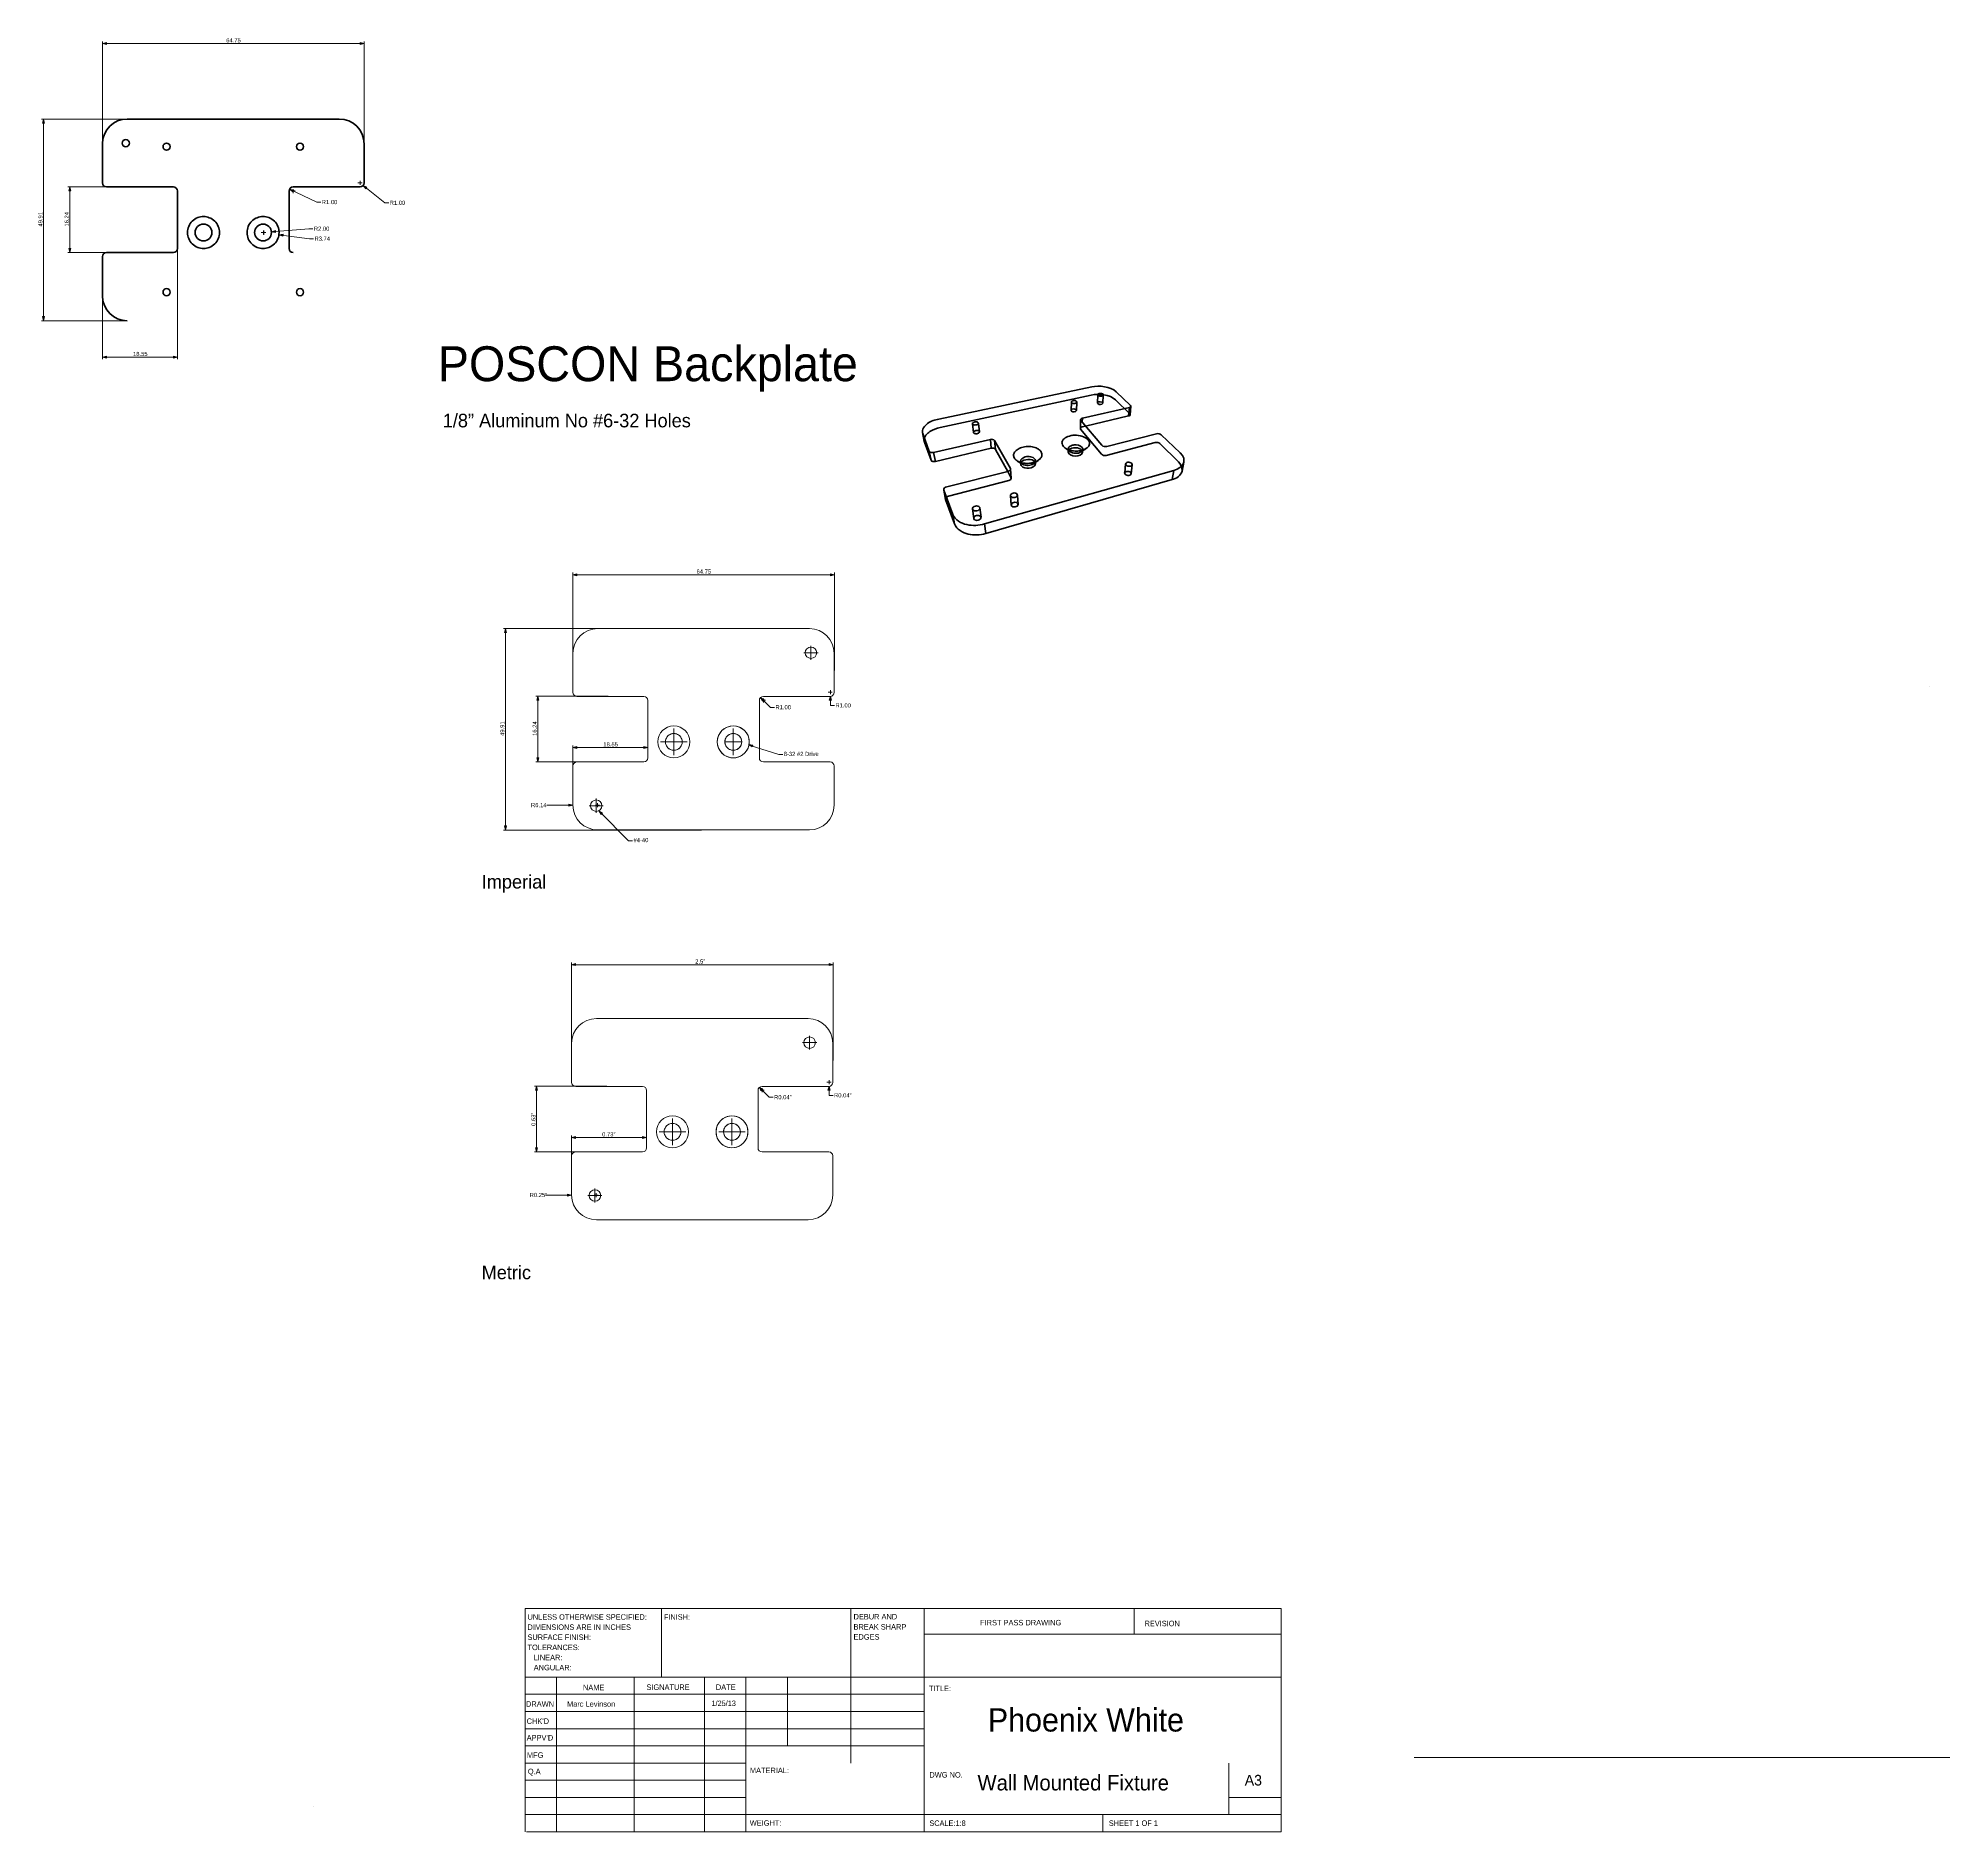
# Model space of a CAD drawing. Header units: inches. Extents: x -7.8 to 10.9, y -9.3 to 8.2.
import ezdxf

# ---------------------------------------------------------------- set-up
doc = ezdxf.new("R2010")
doc.units = ezdxf.units.IN
doc.header["$MEASUREMENT"] = 0
for name, color, linetype in [('$DDT_AUDIT_GENERATED_(950)', 7, 'Continuous'), ('$DDT_AUDIT_GENERATED_(989)', 7, 'Continuous'), ('Backplate B', 7, 'Continuous'), ('Layer 03', 7, 'Continuous'), ('Layer 1', 7, 'Continuous')]:
    doc.layers.add(name, color=color, linetype=linetype)

# ---------------------------------------------------------------- blocks, each defined once
blk = doc.blocks.new('block 3')
at = {"layer": 'Layer 03', "color": 5, "true_color": 0x0000ff, "insert": (-4.999, 6.544), "char_height": 0.04061, "attachment_point": 7}
blk.add_mtext('\\fArial|b0|i0|c0|p34;\\W1;R1.00', dxfattribs=at)
blk = doc.blocks.new('block 2')
at = {"layer": 'Layer 03', "true_color": 0x0000ff}
h = blk.add_hatch(color=5, dxfattribs=at)
h.dxf.hatch_style = 2
h.paths.add_polyline_path([(-5.313, 6.69), (-5.282, 6.664), (-5.274, 6.682)])
at = {"layer": 'Layer 03', "color": 5, "lineweight": 5, "true_color": 0x0000ff}
for points in [[(-5.313, 6.69), (-5.048, 6.563)], [(-5.298, 6.673), (-5.258, 6.673)], [(-5.278, 6.653), (-5.278, 6.692)], [(-5.048, 6.563), (-5.008, 6.563)]]:
    blk.add_lwpolyline(points, dxfattribs=at)
at = {"layer": 'Layer 03', "lineweight": 0}
blk.add_lwpolyline([(-5.313, 6.69), (-5.282, 6.664), (-5.274, 6.682), (-5.313, 6.69)], dxfattribs=at)
at = {"layer": 'Layer 03'}
blk.add_blockref('block 3', (0, 0), dxfattribs=at)
blk = doc.blocks.new('block 5')
at = {"layer": 'Layer 03', "color": 5, "true_color": 0x0000ff, "insert": (-4.337, 6.537), "char_height": 0.04061, "attachment_point": 7}
blk.add_mtext('\\fArial|b0|i0|c0|p34;\\W1;R1.00', dxfattribs=at)
blk = doc.blocks.new('block 4')
at = {"layer": 'Layer 03', "true_color": 0x0000ff}
h = blk.add_hatch(color=5, dxfattribs=at)
h.dxf.hatch_style = 2
h.paths.add_polyline_path([(-4.595, 6.727), (-4.571, 6.694), (-4.559, 6.71)])
at = {"layer": 'Layer 03', "color": 5, "lineweight": 5, "true_color": 0x0000ff}
for points in [[(-4.646, 6.751), (-4.606, 6.751)], [(-4.626, 6.732), (-4.626, 6.771)], [(-4.595, 6.727), (-4.386, 6.557)], [(-4.386, 6.557), (-4.346, 6.557)]]:
    blk.add_lwpolyline(points, dxfattribs=at)
at = {"layer": 'Layer 03', "lineweight": 0}
blk.add_lwpolyline([(-4.595, 6.727), (-4.571, 6.694), (-4.559, 6.71), (-4.595, 6.727)], dxfattribs=at)
at = {"layer": 'Layer 03'}
blk.add_blockref('block 5', (0, 0), dxfattribs=at)
blk = doc.blocks.new('block 7')
at = {"layer": 'Layer 03', "color": 5, "true_color": 0x0000ff, "insert": (-7.464, 6.326), "char_height": 0.04061, "attachment_point": 7, "rotation": 90}
blk.add_mtext('\\fArial|b0|i0|c0|p34;\\W1;16.24', dxfattribs=at)
blk = doc.blocks.new('block 6')
at = {"layer": 'Layer 03', "true_color": 0x0000ff}
h = blk.add_hatch(color=5, dxfattribs=at)
h.dxf.hatch_style = 2
h.paths.add_polyline_path([(-7.454, 6.712), (-7.464, 6.673), (-7.444, 6.673)])
h = blk.add_hatch(color=5, dxfattribs=at)
h.dxf.hatch_style = 2
h.paths.add_polyline_path([(-7.454, 6.073), (-7.444, 6.112), (-7.464, 6.112)])
at = {"layer": 'Layer 03', "color": 5, "lineweight": 5, "true_color": 0x0000ff}
for points in [[(-6.79, 6.712), (-7.473, 6.712)], [(-7.454, 6.073), (-7.454, 6.712)], [(-6.79, 6.073), (-7.473, 6.073)]]:
    blk.add_lwpolyline(points, dxfattribs=at)
at = {"layer": 'Layer 03', "lineweight": 0}
for points in [[(-7.454, 6.712), (-7.464, 6.673), (-7.444, 6.673), (-7.454, 6.712)], [(-7.454, 6.073), (-7.444, 6.112), (-7.464, 6.112), (-7.454, 6.073)]]:
    blk.add_lwpolyline(points, dxfattribs=at)
at = {"layer": 'Layer 03'}
blk.add_blockref('block 7', (0, 0), dxfattribs=at)
blk = doc.blocks.new('block 9')
at = {"layer": 'Layer 03', "color": 5, "true_color": 0x0000ff, "insert": (-7.72, 6.326), "char_height": 0.04061, "attachment_point": 7, "rotation": 90}
blk.add_mtext('\\fArial|b0|i0|c0|p34;\\W1;49.91', dxfattribs=at)
blk = doc.blocks.new('block 8')
at = {"layer": 'Layer 03', "true_color": 0x0000ff}
h = blk.add_hatch(color=5, dxfattribs=at)
h.dxf.hatch_style = 2
h.paths.add_polyline_path([(-7.71, 7.374), (-7.72, 7.335), (-7.7, 7.335)])
h = blk.add_hatch(color=5, dxfattribs=at)
h.dxf.hatch_style = 2
h.paths.add_polyline_path([(-7.71, 5.409), (-7.7, 5.449), (-7.72, 5.449)])
at = {"layer": 'Layer 03', "color": 5, "lineweight": 5, "true_color": 0x0000ff}
for points in [[(-6.914, 7.374), (-7.73, 7.374)], [(-7.71, 5.409), (-7.71, 7.374)], [(-6.914, 5.409), (-7.73, 5.409)]]:
    blk.add_lwpolyline(points, dxfattribs=at)
at = {"layer": 'Layer 03', "lineweight": 0}
for points in [[(-7.71, 7.374), (-7.72, 7.335), (-7.7, 7.335), (-7.71, 7.374)], [(-7.71, 5.409), (-7.7, 5.449), (-7.72, 5.449), (-7.71, 5.409)]]:
    blk.add_lwpolyline(points, dxfattribs=at)
at = {"layer": 'Layer 03'}
blk.add_blockref('block 9', (0, 0), dxfattribs=at)
blk = doc.blocks.new('block 11')
at = {"layer": 'Layer 03', "color": 5, "true_color": 0x0000ff, "insert": (-5.93, 8.12), "char_height": 0.04061, "attachment_point": 7}
blk.add_mtext('\\fArial|b0|i0|c0|p34;\\W1;64.75', dxfattribs=at)
blk = doc.blocks.new('block 10')
at = {"layer": 'Layer 03', "true_color": 0x0000ff}
h = blk.add_hatch(color=5, dxfattribs=at)
h.dxf.hatch_style = 2
h.paths.add_polyline_path([(-7.136, 8.11), (-7.097, 8.1), (-7.097, 8.12)])
h = blk.add_hatch(color=5, dxfattribs=at)
h.dxf.hatch_style = 2
h.paths.add_polyline_path([(-4.587, 8.11), (-4.626, 8.12), (-4.626, 8.1)])
at = {"layer": 'Layer 03', "color": 5, "lineweight": 5, "true_color": 0x0000ff}
for points in [[(-7.136, 7.152), (-7.136, 8.13)], [(-7.136, 8.11), (-4.587, 8.11)], [(-4.587, 7.152), (-4.587, 8.13)]]:
    blk.add_lwpolyline(points, dxfattribs=at)
at = {"layer": 'Layer 03', "lineweight": 0}
for points in [[(-7.136, 8.11), (-7.097, 8.1), (-7.097, 8.12), (-7.136, 8.11)], [(-4.587, 8.11), (-4.626, 8.12), (-4.626, 8.1), (-4.587, 8.11)]]:
    blk.add_lwpolyline(points, dxfattribs=at)
at = {"layer": 'Layer 03'}
blk.add_blockref('block 11', (0, 0), dxfattribs=at)
blk = doc.blocks.new('block 13')
at = {"layer": 'Layer 03', "color": 5, "true_color": 0x0000ff, "insert": (-6.838, 5.064), "char_height": 0.04061, "attachment_point": 7}
blk.add_mtext('\\fArial|b0|i0|c0|p34;\\W1;18.55', dxfattribs=at)
blk = doc.blocks.new('block 12')
at = {"layer": 'Layer 03', "true_color": 0x0000ff}
h = blk.add_hatch(color=5, dxfattribs=at)
h.dxf.hatch_style = 2
h.paths.add_polyline_path([(-7.136, 5.054), (-7.097, 5.044), (-7.097, 5.064)])
h = blk.add_hatch(color=5, dxfattribs=at)
h.dxf.hatch_style = 2
h.paths.add_polyline_path([(-6.405, 5.054), (-6.445, 5.064), (-6.445, 5.044)])
at = {"layer": 'Layer 03', "color": 5, "lineweight": 5, "true_color": 0x0000ff}
for points in [[(-6.405, 6.209), (-6.405, 5.034)], [(-7.136, 5.822), (-7.136, 5.034)], [(-7.136, 5.054), (-6.405, 5.054)]]:
    blk.add_lwpolyline(points, dxfattribs=at)
at = {"layer": 'Layer 03', "lineweight": 0}
for points in [[(-7.136, 5.054), (-7.097, 5.044), (-7.097, 5.064), (-7.136, 5.054)], [(-6.405, 5.054), (-6.445, 5.064), (-6.445, 5.044), (-6.405, 5.054)]]:
    blk.add_lwpolyline(points, dxfattribs=at)
at = {"layer": 'Layer 03'}
blk.add_blockref('block 13', (0, 0), dxfattribs=at)
blk = doc.blocks.new('block 15')
at = {"layer": 'Layer 03', "color": 5, "true_color": 0x0000ff, "insert": (-5.07, 6.188), "char_height": 0.04061, "attachment_point": 7}
blk.add_mtext('\\fArial|b0|i0|c0|p34;\\W1;R3.74', dxfattribs=at)
blk = doc.blocks.new('block 14')
at = {"layer": 'Layer 03', "true_color": 0x0000ff}
h = blk.add_hatch(color=5, dxfattribs=at)
h.dxf.hatch_style = 2
h.paths.add_polyline_path([(-5.417, 6.247), (-5.379, 6.232), (-5.376, 6.252)])
at = {"layer": 'Layer 03', "color": 5, "lineweight": 5, "true_color": 0x0000ff}
for points in [[(-5.582, 6.267), (-5.543, 6.267)], [(-5.563, 6.247), (-5.563, 6.287)], [(-5.417, 6.247), (-5.12, 6.208)], [(-5.12, 6.208), (-5.08, 6.208)]]:
    blk.add_lwpolyline(points, dxfattribs=at)
at = {"layer": 'Layer 03', "lineweight": 0}
blk.add_lwpolyline([(-5.417, 6.247), (-5.379, 6.232), (-5.376, 6.252), (-5.417, 6.247)], dxfattribs=at)
at = {"layer": 'Layer 03'}
blk.add_blockref('block 15', (0, 0), dxfattribs=at)
blk = doc.blocks.new('block 17')
at = {"layer": 'Layer 03', "color": 5, "true_color": 0x0000ff, "insert": (-5.076, 6.285), "char_height": 0.04061, "attachment_point": 7}
blk.add_mtext('\\fArial|b0|i0|c0|p34;\\W1;R2.00', dxfattribs=at)
blk = doc.blocks.new('block 16')
at = {"layer": 'Layer 03', "true_color": 0x0000ff}
h = blk.add_hatch(color=5, dxfattribs=at)
h.dxf.hatch_style = 2
h.paths.add_polyline_path([(-5.49, 6.275), (-5.449, 6.268), (-5.451, 6.288)])
at = {"layer": 'Layer 03', "color": 5, "lineweight": 5, "true_color": 0x0000ff}
for points in [[(-5.588, 6.268), (-5.548, 6.268)], [(-5.568, 6.249), (-5.568, 6.288)], [(-5.49, 6.275), (-5.125, 6.305)], [(-5.125, 6.305), (-5.086, 6.305)]]:
    blk.add_lwpolyline(points, dxfattribs=at)
at = {"layer": 'Layer 03', "lineweight": 0}
blk.add_lwpolyline([(-5.49, 6.275), (-5.449, 6.268), (-5.451, 6.288), (-5.49, 6.275)], dxfattribs=at)
at = {"layer": 'Layer 03'}
blk.add_blockref('block 17', (0, 0), dxfattribs=at)
blk = doc.blocks.new('block 19')
at = {"layer": 'Layer 03', "color": 5, "true_color": 0x0000ff, "insert": (-0.578, 1.622), "char_height": 0.04061, "attachment_point": 7}
blk.add_mtext('\\fArial|b0|i0|c0|p34;\\W1;R1.00', dxfattribs=at)
blk = doc.blocks.new('block 18')
at = {"layer": 'Layer 03', "true_color": 0x0000ff}
h = blk.add_hatch(color=5, dxfattribs=at)
h.dxf.hatch_style = 2
h.paths.add_polyline_path([(-0.723, 1.738), (-0.702, 1.703), (-0.688, 1.717)])
at = {"layer": 'Layer 03', "color": 5, "lineweight": 5, "true_color": 0x0000ff}
for points in [[(-0.723, 1.738), (-0.627, 1.641)], [(-0.715, 1.71), (-0.675, 1.71)], [(-0.695, 1.69), (-0.695, 1.729)], [(-0.627, 1.641), (-0.588, 1.641)]]:
    blk.add_lwpolyline(points, dxfattribs=at)
at = {"layer": 'Layer 03', "lineweight": 0}
blk.add_lwpolyline([(-0.723, 1.738), (-0.702, 1.703), (-0.688, 1.717), (-0.723, 1.738)], dxfattribs=at)
at = {"layer": 'Layer 03'}
blk.add_blockref('block 19', (0, 0), dxfattribs=at)
blk = doc.blocks.new('block 21')
at = {"layer": 'Layer 03', "color": 5, "true_color": 0x0000ff, "insert": (-1.347, 2.944), "char_height": 0.04061, "attachment_point": 7}
blk.add_mtext('\\fArial|b0|i0|c0|p34;\\W1;64.75', dxfattribs=at)
blk = doc.blocks.new('block 20')
at = {"layer": 'Layer 03', "true_color": 0x0000ff}
h = blk.add_hatch(color=5, dxfattribs=at)
h.dxf.hatch_style = 2
h.paths.add_polyline_path([(-2.553, 2.934), (-2.514, 2.924), (-2.514, 2.944)])
h = blk.add_hatch(color=5, dxfattribs=at)
h.dxf.hatch_style = 2
h.paths.add_polyline_path([(-0.004, 2.934), (-0.043, 2.944), (-0.043, 2.924)])
at = {"layer": 'Layer 03', "color": 5, "lineweight": 5, "true_color": 0x0000ff}
for points in [[(-2.553, 1.999), (-2.553, 2.954)], [(-2.553, 2.934), (-0.004, 2.934)], [(-0.004, 1.999), (-0.004, 2.954)]]:
    blk.add_lwpolyline(points, dxfattribs=at)
at = {"layer": 'Layer 03', "lineweight": 0}
for points in [[(-2.553, 2.934), (-2.514, 2.924), (-2.514, 2.944), (-2.553, 2.934)], [(-0.004, 2.934), (-0.043, 2.944), (-0.043, 2.924), (-0.004, 2.934)]]:
    blk.add_lwpolyline(points, dxfattribs=at)
at = {"layer": 'Layer 03'}
blk.add_blockref('block 21', (0, 0), dxfattribs=at)
blk = doc.blocks.new('block 23')
at = {"layer": 'Layer 03', "color": 5, "true_color": 0x0000ff, "insert": (-2.96, 0.668), "char_height": 0.04061, "attachment_point": 7}
blk.add_mtext('\\fArial|b0|i0|c0|p34;\\W1;R6.14', dxfattribs=at)
blk = doc.blocks.new('block 22')
at = {"layer": 'Layer 03', "true_color": 0x0000ff}
h = blk.add_hatch(color=5, dxfattribs=at)
h.dxf.hatch_style = 2
h.paths.add_polyline_path([(-2.553, 0.688), (-2.592, 0.698), (-2.592, 0.678)])
at = {"layer": 'Layer 03', "color": 5, "lineweight": 5, "true_color": 0x0000ff}
for points in [[(-2.766, 0.688), (-2.805, 0.688)], [(-2.553, 0.688), (-2.766, 0.688)], [(-2.331, 0.688), (-2.292, 0.688)], [(-2.312, 0.668), (-2.312, 0.708)]]:
    blk.add_lwpolyline(points, dxfattribs=at)
at = {"layer": 'Layer 03', "lineweight": 0}
blk.add_lwpolyline([(-2.553, 0.688), (-2.592, 0.698), (-2.592, 0.678), (-2.553, 0.688)], dxfattribs=at)
at = {"layer": 'Layer 03'}
blk.add_blockref('block 23', (0, 0), dxfattribs=at)
blk = doc.blocks.new('block 25')
at = {"layer": 'Layer 03', "color": 5, "true_color": 0x0000ff, "insert": (-2.255, 1.26), "char_height": 0.04061, "attachment_point": 7}
blk.add_mtext('\\fArial|b0|i0|c0|p34;\\W1;18.55', dxfattribs=at)
blk = doc.blocks.new('block 24')
at = {"layer": 'Layer 03', "true_color": 0x0000ff}
h = blk.add_hatch(color=5, dxfattribs=at)
h.dxf.hatch_style = 2
h.paths.add_polyline_path([(-2.553, 1.25), (-2.514, 1.24), (-2.514, 1.26)])
h = blk.add_hatch(color=5, dxfattribs=at)
h.dxf.hatch_style = 2
h.paths.add_polyline_path([(-1.823, 1.25), (-1.862, 1.26), (-1.862, 1.24)])
at = {"layer": 'Layer 03', "color": 5, "lineweight": 5, "true_color": 0x0000ff}
for points in [[(-1.823, 1.41), (-1.823, 1.23)], [(-2.553, 0.899), (-2.553, 1.269)], [(-2.553, 1.25), (-1.823, 1.25)]]:
    blk.add_lwpolyline(points, dxfattribs=at)
at = {"layer": 'Layer 03', "lineweight": 0}
for points in [[(-2.553, 1.25), (-2.514, 1.24), (-2.514, 1.26), (-2.553, 1.25)], [(-1.823, 1.25), (-1.862, 1.26), (-1.862, 1.24), (-1.823, 1.25)]]:
    blk.add_lwpolyline(points, dxfattribs=at)
at = {"layer": 'Layer 03'}
blk.add_blockref('block 25', (0, 0), dxfattribs=at)
blk = doc.blocks.new('block 27')
at = {"layer": 'Layer 03', "color": 5, "true_color": 0x0000ff, "insert": (-2.903, 1.363), "char_height": 0.04061, "attachment_point": 7, "rotation": 90}
blk.add_mtext('\\fArial|b0|i0|c0|p34;\\W1;16.24', dxfattribs=at)
blk = doc.blocks.new('block 26')
at = {"layer": 'Layer 03', "true_color": 0x0000ff}
h = blk.add_hatch(color=5, dxfattribs=at)
h.dxf.hatch_style = 2
h.paths.add_polyline_path([(-2.893, 1.749), (-2.903, 1.71), (-2.883, 1.71)])
h = blk.add_hatch(color=5, dxfattribs=at)
h.dxf.hatch_style = 2
h.paths.add_polyline_path([(-2.893, 1.11), (-2.883, 1.149), (-2.903, 1.149)])
at = {"layer": 'Layer 03', "color": 5, "lineweight": 5, "true_color": 0x0000ff}
for points in [[(-2.208, 1.749), (-2.913, 1.749)], [(-2.893, 1.11), (-2.893, 1.749)], [(-2.208, 1.11), (-2.913, 1.11)]]:
    blk.add_lwpolyline(points, dxfattribs=at)
at = {"layer": 'Layer 03', "lineweight": 0}
for points in [[(-2.893, 1.749), (-2.903, 1.71), (-2.883, 1.71), (-2.893, 1.749)], [(-2.893, 1.11), (-2.883, 1.149), (-2.903, 1.149), (-2.893, 1.11)]]:
    blk.add_lwpolyline(points, dxfattribs=at)
at = {"layer": 'Layer 03'}
blk.add_blockref('block 27', (0, 0), dxfattribs=at)
blk = doc.blocks.new('block 29')
at = {"layer": 'Layer 03', "color": 5, "true_color": 0x0000ff, "insert": (0.006, 1.64), "char_height": 0.04061, "attachment_point": 7}
blk.add_mtext('\\fArial|b0|i0|c0|p34;\\W1;R1.00', dxfattribs=at)
blk = doc.blocks.new('block 28')
at = {"layer": 'Layer 03', "true_color": 0x0000ff}
h = blk.add_hatch(color=5, dxfattribs=at)
h.dxf.hatch_style = 2
h.paths.add_polyline_path([(-0.043, 1.749), (-0.053, 1.71), (-0.033, 1.71)])
at = {"layer": 'Layer 03', "color": 5, "lineweight": 5, "true_color": 0x0000ff}
for points in [[(-0.063, 1.788), (-0.024, 1.788)], [(-0.043, 1.769), (-0.043, 1.808)], [(-0.043, 1.749), (-0.043, 1.659)], [(-0.043, 1.659), (-0.004, 1.659)]]:
    blk.add_lwpolyline(points, dxfattribs=at)
at = {"layer": 'Layer 03', "lineweight": 0}
blk.add_lwpolyline([(-0.043, 1.749), (-0.053, 1.71), (-0.033, 1.71), (-0.043, 1.749)], dxfattribs=at)
at = {"layer": 'Layer 03'}
blk.add_blockref('block 29', (0, 0), dxfattribs=at)
blk = doc.blocks.new('block 31')
at = {"layer": 'Layer 03', "color": 5, "true_color": 0x0000ff, "insert": (-3.219, 1.363), "char_height": 0.04061, "attachment_point": 7, "rotation": 90}
blk.add_mtext('\\fArial|b0|i0|c0|p34;\\W1;49.91', dxfattribs=at)
blk = doc.blocks.new('block 30')
at = {"layer": 'Layer 03', "true_color": 0x0000ff}
h = blk.add_hatch(color=5, dxfattribs=at)
h.dxf.hatch_style = 2
h.paths.add_polyline_path([(-3.209, 2.411), (-3.219, 2.372), (-3.2, 2.372)])
h = blk.add_hatch(color=5, dxfattribs=at)
h.dxf.hatch_style = 2
h.paths.add_polyline_path([(-3.209, 0.446), (-3.2, 0.486), (-3.219, 0.486)])
at = {"layer": 'Layer 03', "color": 5, "lineweight": 5, "true_color": 0x0000ff}
for points in [[(-1.298, 2.411), (-3.229, 2.411)], [(-3.209, 0.446), (-3.209, 2.411)], [(-1.298, 0.446), (-3.229, 0.446)]]:
    blk.add_lwpolyline(points, dxfattribs=at)
at = {"layer": 'Layer 03', "lineweight": 0}
for points in [[(-3.209, 2.411), (-3.219, 2.372), (-3.2, 2.372), (-3.209, 2.411)], [(-3.209, 0.446), (-3.2, 0.486), (-3.219, 0.486), (-3.209, 0.446)]]:
    blk.add_lwpolyline(points, dxfattribs=at)
at = {"layer": 'Layer 03'}
blk.add_blockref('block 31', (0, 0), dxfattribs=at)
blk = doc.blocks.new('block 32')
at = {"layer": 'Layer 03', "true_color": 0x0000ff}
h = blk.add_hatch(color=5, dxfattribs=at)
h.dxf.hatch_style = 2
h.paths.add_polyline_path([(-0.735, -2.062), (-0.715, -2.097), (-0.701, -2.083)])
at = {"layer": 'Layer 03', "color": 5, "lineweight": 5, "true_color": 0x0000ff}
for points in [[(-0.735, -2.062), (-0.64, -2.158)], [(-0.727, -2.09), (-0.688, -2.09)], [(-0.708, -2.11), (-0.708, -2.07)], [(-0.64, -2.158), (-0.601, -2.158)]]:
    blk.add_lwpolyline(points, dxfattribs=at)
at = {"layer": 'Layer 03', "lineweight": 0}
blk.add_lwpolyline([(-0.735, -2.062), (-0.715, -2.097), (-0.701, -2.083), (-0.735, -2.062)], dxfattribs=at)
at = {"layer": 'Layer 03', "color": 5, "true_color": 0x0000ff, "insert": (-0.591, -2.178), "char_height": 0.04061, "attachment_point": 7}
blk.add_mtext('\\fArial|b0|i0|c0|p34;\\W1;R0.04”', dxfattribs=at)
blk = doc.blocks.new('block 33')
at = {"layer": 'Layer 03', "true_color": 0x0000ff}
h = blk.add_hatch(color=5, dxfattribs=at)
h.dxf.hatch_style = 2
h.paths.add_polyline_path([(-2.566, -0.866), (-2.526, -0.875), (-2.526, -0.856)])
h = blk.add_hatch(color=5, dxfattribs=at)
h.dxf.hatch_style = 2
h.paths.add_polyline_path([(-0.017, -0.866), (-0.056, -0.856), (-0.056, -0.875)])
at = {"layer": 'Layer 03', "color": 5, "lineweight": 5, "true_color": 0x0000ff}
for points in [[(-2.566, -1.801), (-2.566, -0.846)], [(-2.566, -0.866), (-0.017, -0.866)], [(-0.017, -1.801), (-0.017, -0.846)]]:
    blk.add_lwpolyline(points, dxfattribs=at)
at = {"layer": 'Layer 03', "lineweight": 0}
for points in [[(-2.566, -0.866), (-2.526, -0.875), (-2.526, -0.856), (-2.566, -0.866)], [(-0.017, -0.866), (-0.056, -0.856), (-0.056, -0.875), (-0.017, -0.866)]]:
    blk.add_lwpolyline(points, dxfattribs=at)
at = {"layer": 'Layer 03', "color": 5, "true_color": 0x0000ff, "insert": (-1.36, -0.856), "char_height": 0.04061, "attachment_point": 7}
blk.add_mtext('\\fArial|b0|i0|c0|p34;\\W1;2.5”', dxfattribs=at)
blk = doc.blocks.new('block 34')
at = {"layer": 'Layer 03', "true_color": 0x0000ff}
h = blk.add_hatch(color=5, dxfattribs=at)
h.dxf.hatch_style = 2
h.paths.add_polyline_path([(-2.566, -3.112), (-2.605, -3.102), (-2.605, -3.121)])
at = {"layer": 'Layer 03', "color": 5, "lineweight": 5, "true_color": 0x0000ff}
for points in [[(-2.779, -3.112), (-2.818, -3.112)], [(-2.566, -3.112), (-2.779, -3.112)], [(-2.344, -3.112), (-2.305, -3.112)], [(-2.324, -3.131), (-2.324, -3.092)]]:
    blk.add_lwpolyline(points, dxfattribs=at)
at = {"layer": 'Layer 03', "lineweight": 0}
blk.add_lwpolyline([(-2.566, -3.112), (-2.605, -3.102), (-2.605, -3.121), (-2.566, -3.112)], dxfattribs=at)
at = {"layer": 'Layer 03', "color": 5, "true_color": 0x0000ff, "insert": (-2.973, -3.131), "char_height": 0.04061, "attachment_point": 7}
blk.add_mtext('\\fArial|b0|i0|c0|p34;\\W1;R0.25”', dxfattribs=at)
blk = doc.blocks.new('block 35')
at = {"layer": 'Layer 03', "true_color": 0x0000ff}
h = blk.add_hatch(color=5, dxfattribs=at)
h.dxf.hatch_style = 2
h.paths.add_polyline_path([(-2.566, -2.55), (-2.526, -2.56), (-2.526, -2.54)])
h = blk.add_hatch(color=5, dxfattribs=at)
h.dxf.hatch_style = 2
h.paths.add_polyline_path([(-1.835, -2.55), (-1.875, -2.54), (-1.875, -2.56)])
at = {"layer": 'Layer 03', "color": 5, "lineweight": 5, "true_color": 0x0000ff}
for points in [[(-1.835, -2.39), (-1.835, -2.57)], [(-2.566, -2.901), (-2.566, -2.53)], [(-2.566, -2.55), (-1.835, -2.55)]]:
    blk.add_lwpolyline(points, dxfattribs=at)
at = {"layer": 'Layer 03', "lineweight": 0}
for points in [[(-2.566, -2.55), (-2.526, -2.56), (-2.526, -2.54), (-2.566, -2.55)], [(-1.835, -2.55), (-1.875, -2.54), (-1.875, -2.56), (-1.835, -2.55)]]:
    blk.add_lwpolyline(points, dxfattribs=at)
at = {"layer": 'Layer 03', "color": 5, "true_color": 0x0000ff, "insert": (-2.267, -2.54), "char_height": 0.04061, "attachment_point": 7}
blk.add_mtext('\\fArial|b0|i0|c0|p34;\\W1;0.73”', dxfattribs=at)
blk = doc.blocks.new('block 36')
at = {"layer": 'Layer 03', "true_color": 0x0000ff}
h = blk.add_hatch(color=5, dxfattribs=at)
h.dxf.hatch_style = 2
h.paths.add_polyline_path([(-2.906, -2.05), (-2.916, -2.09), (-2.896, -2.09)])
h = blk.add_hatch(color=5, dxfattribs=at)
h.dxf.hatch_style = 2
h.paths.add_polyline_path([(-2.906, -2.69), (-2.896, -2.65), (-2.916, -2.65)])
at = {"layer": 'Layer 03', "color": 5, "lineweight": 5, "true_color": 0x0000ff}
for points in [[(-2.22, -2.05), (-2.926, -2.05)], [(-2.906, -2.69), (-2.906, -2.05)], [(-2.22, -2.69), (-2.926, -2.69)]]:
    blk.add_lwpolyline(points, dxfattribs=at)
at = {"layer": 'Layer 03', "lineweight": 0}
for points in [[(-2.906, -2.05), (-2.916, -2.09), (-2.896, -2.09), (-2.906, -2.05)], [(-2.906, -2.69), (-2.896, -2.65), (-2.916, -2.65), (-2.906, -2.69)]]:
    blk.add_lwpolyline(points, dxfattribs=at)
at = {"layer": 'Layer 03', "color": 5, "true_color": 0x0000ff, "insert": (-2.916, -2.437), "char_height": 0.04061, "attachment_point": 7, "rotation": 90}
blk.add_mtext('\\fArial|b0|i0|c0|p34;\\W1;0.63”', dxfattribs=at)
blk = doc.blocks.new('block 37')
at = {"layer": 'Layer 03', "true_color": 0x0000ff}
h = blk.add_hatch(color=5, dxfattribs=at)
h.dxf.hatch_style = 2
h.paths.add_polyline_path([(-0.056, -2.05), (-0.066, -2.09), (-0.046, -2.09)])
at = {"layer": 'Layer 03', "color": 5, "lineweight": 5, "true_color": 0x0000ff}
for points in [[(-0.076, -2.011), (-0.036, -2.011)], [(-0.056, -2.031), (-0.056, -1.991)], [(-0.056, -2.05), (-0.056, -2.14)], [(-0.056, -2.14), (-0.017, -2.14)]]:
    blk.add_lwpolyline(points, dxfattribs=at)
at = {"layer": 'Layer 03', "lineweight": 0}
blk.add_lwpolyline([(-0.056, -2.05), (-0.066, -2.09), (-0.046, -2.09), (-0.056, -2.05)], dxfattribs=at)
at = {"layer": 'Layer 03', "color": 5, "true_color": 0x0000ff, "insert": (-0.007, -2.16), "char_height": 0.04061, "attachment_point": 7}
blk.add_mtext('\\fArial|b0|i0|c0|p34;\\W1;R0.04”', dxfattribs=at)
blk = doc.blocks.new('block 38')
at = {"layer": 'Layer 03', "true_color": 0x0000ff}
h = blk.add_hatch(color=5, dxfattribs=at)
h.dxf.hatch_style = 2
h.paths.add_polyline_path([(-2.297, 0.631), (-2.277, 0.596), (-2.263, 0.61)])
at = {"layer": 'Layer 03', "lineweight": 0}
blk.add_lwpolyline([(-2.297, 0.631), (-2.277, 0.596), (-2.263, 0.61), (-2.297, 0.631)], dxfattribs=at)
at = {"layer": 'Layer 03', "color": 5, "lineweight": 5, "true_color": 0x0000ff}
for points in [[(-2.289, 0.623), (-2.011, 0.342)], [(-2.011, 0.342), (-1.971, 0.342)]]:
    blk.add_lwpolyline(points, dxfattribs=at)
at = {"layer": 'Layer 03', "color": 5, "true_color": 0x0000ff, "insert": (-1.961, 0.327), "char_height": 0.04061, "attachment_point": 7}
blk.add_mtext('\\fArial|b0|i0|c0|p34;\\W1;#4-40', dxfattribs=at)
blk = doc.blocks.new('block 39')
at = {"layer": 'Layer 03', "true_color": 0x0000ff}
h = blk.add_hatch(color=5, dxfattribs=at)
h.dxf.hatch_style = 2
h.paths.add_polyline_path([(-0.837, 1.28), (-0.805, 1.256), (-0.797, 1.274)])
at = {"layer": 'Layer 03', "lineweight": 0}
blk.add_lwpolyline([(-0.837, 1.28), (-0.805, 1.256), (-0.797, 1.274), (-0.837, 1.28)], dxfattribs=at)
at = {"layer": 'Layer 03', "color": 5, "lineweight": 5, "true_color": 0x0000ff}
for points in [[(-0.825, 1.271), (-0.546, 1.183)], [(-0.546, 1.183), (-0.507, 1.183)]]:
    blk.add_lwpolyline(points, dxfattribs=at)
at = {"layer": 'Layer 03', "color": 5, "true_color": 0x0000ff, "insert": (-0.497, 1.167), "char_height": 0.04061, "attachment_point": 7}
blk.add_mtext('\\fArial|b0|i0|c0|p34;\\W1;8-32 #2 Drive', dxfattribs=at)
blk = doc.blocks.new('block 41')
at = {"layer": 'Backplate B', "color": 7, "lineweight": 9, "true_color": 0xffffff}
blk.add_open_spline([(-0.907, 1.305), (-0.907, 1.287), (-0.913, 1.27), (-0.923, 1.256), (-0.933, 1.243), (-0.948, 1.232), (-0.964, 1.227), (-0.98, 1.221), (-0.998, 1.221), (-1.014, 1.227), (-1.03, 1.232), (-1.045, 1.242), (-1.055, 1.256), (-1.065, 1.27), (-1.071, 1.287), (-1.071, 1.305), (-1.071, 1.322), (-1.065, 1.339), (-1.055, 1.353), (-1.045, 1.367), (-1.03, 1.377), (-1.014, 1.383), (-0.998, 1.388), (-0.98, 1.388), (-0.964, 1.383), (-0.948, 1.377), (-0.933, 1.367), (-0.923, 1.353), (-0.913, 1.339), (-0.907, 1.322), (-0.907, 1.305)], degree=3, knots=[0, 0, 0, 0, 1, 1, 1, 2, 2, 2, 3, 3, 3, 4, 4, 4, 5, 5, 5, 6, 6, 6, 7, 7, 7, 8, 8, 8, 9, 9, 9, 10, 10, 10, 10], dxfattribs=at)
blk = doc.blocks.new('block 42')
at = {"layer": 'Backplate B', "color": 7, "lineweight": 9, "true_color": 0xffffff}
blk.add_lwpolyline([(-0.907, 1.305), (-0.907, 1.305)], dxfattribs=at)
blk = doc.blocks.new('block 43')
at = {"layer": 'Backplate B', "color": 7, "lineweight": 9, "true_color": 0xffffff}
blk.add_open_spline([(-0.907, 1.305), (-0.907, 1.287), (-0.913, 1.27), (-0.923, 1.256), (-0.933, 1.243), (-0.948, 1.232), (-0.964, 1.227), (-0.98, 1.221), (-0.998, 1.221), (-1.014, 1.227), (-1.03, 1.232), (-1.045, 1.242), (-1.055, 1.256), (-1.065, 1.27), (-1.071, 1.287), (-1.071, 1.305), (-1.071, 1.322), (-1.065, 1.339), (-1.055, 1.353), (-1.045, 1.367), (-1.03, 1.377), (-1.014, 1.383), (-0.998, 1.388), (-0.98, 1.388), (-0.964, 1.383), (-0.948, 1.377), (-0.933, 1.367), (-0.923, 1.353), (-0.913, 1.339), (-0.907, 1.322), (-0.907, 1.305)], degree=3, knots=[0, 0, 0, 0, 1, 1, 1, 2, 2, 2, 3, 3, 3, 4, 4, 4, 5, 5, 5, 6, 6, 6, 7, 7, 7, 8, 8, 8, 9, 9, 9, 10, 10, 10, 10], dxfattribs=at)
blk = doc.blocks.new('block 44')
at = {"layer": 'Backplate B', "color": 7, "lineweight": 9, "true_color": 0xffffff}
blk.add_open_spline([(-0.833, 1.305), (-0.833, 1.337), (-0.844, 1.37), (-0.863, 1.397), (-0.883, 1.423), (-0.911, 1.443), (-0.942, 1.453), (-0.972, 1.463), (-1.006, 1.463), (-1.036, 1.453), (-1.067, 1.443), (-1.096, 1.422), (-1.115, 1.396), (-1.134, 1.37), (-1.145, 1.337), (-1.145, 1.305), (-1.145, 1.272), (-1.134, 1.239), (-1.115, 1.213), (-1.095, 1.186), (-1.067, 1.166), (-1.036, 1.156), (-1.006, 1.146), (-0.972, 1.146), (-0.941, 1.156), (-0.911, 1.166), (-0.882, 1.187), (-0.863, 1.213), (-0.844, 1.239), (-0.833, 1.272), (-0.833, 1.305)], degree=3, knots=[0, 0, 0, 0, 1, 1, 1, 2, 2, 2, 3, 3, 3, 4, 4, 4, 5, 5, 5, 6, 6, 6, 7, 7, 7, 8, 8, 8, 9, 9, 9, 10, 10, 10, 10], dxfattribs=at)
blk = doc.blocks.new('block 45')
at = {"layer": 'Backplate B', "color": 7, "lineweight": 9, "true_color": 0xffffff}
blk.add_lwpolyline([(-0.833, 1.305), (-0.833, 1.305)], dxfattribs=at)
blk = doc.blocks.new('block 46')
at = {"layer": 'Backplate B', "color": 7, "lineweight": 9, "true_color": 0xffffff}
blk.add_open_spline([(-0.833, 1.305), (-0.833, 1.337), (-0.844, 1.37), (-0.863, 1.397), (-0.883, 1.423), (-0.911, 1.443), (-0.942, 1.453), (-0.972, 1.463), (-1.006, 1.463), (-1.036, 1.453), (-1.067, 1.443), (-1.096, 1.422), (-1.115, 1.396), (-1.134, 1.37), (-1.145, 1.337), (-1.145, 1.305), (-1.145, 1.272), (-1.134, 1.239), (-1.115, 1.213), (-1.095, 1.186), (-1.067, 1.166), (-1.036, 1.156), (-1.006, 1.146), (-0.972, 1.146), (-0.941, 1.156), (-0.911, 1.166), (-0.882, 1.187), (-0.863, 1.213), (-0.844, 1.239), (-0.833, 1.272), (-0.833, 1.305)], degree=3, knots=[0, 0, 0, 0, 1, 1, 1, 2, 2, 2, 3, 3, 3, 4, 4, 4, 5, 5, 5, 6, 6, 6, 7, 7, 7, 8, 8, 8, 9, 9, 9, 10, 10, 10, 10], dxfattribs=at)
blk = doc.blocks.new('block 47')
at = {"layer": 'Backplate B', "color": 7, "lineweight": 9, "true_color": 0xffffff}
blk.add_open_spline([(-0.833, 1.305), (-0.833, 1.337), (-0.844, 1.37), (-0.863, 1.397), (-0.883, 1.423), (-0.911, 1.443), (-0.942, 1.453), (-0.972, 1.463), (-1.006, 1.463), (-1.036, 1.453), (-1.067, 1.443), (-1.096, 1.422), (-1.115, 1.396), (-1.134, 1.37), (-1.145, 1.337), (-1.145, 1.305), (-1.145, 1.272), (-1.134, 1.239), (-1.115, 1.213), (-1.095, 1.186), (-1.067, 1.166), (-1.036, 1.156), (-1.006, 1.146), (-0.972, 1.146), (-0.941, 1.156), (-0.911, 1.166), (-0.882, 1.187), (-0.863, 1.213), (-0.844, 1.239), (-0.833, 1.272), (-0.833, 1.305)], degree=3, knots=[0, 0, 0, 0, 1, 1, 1, 2, 2, 2, 3, 3, 3, 4, 4, 4, 5, 5, 5, 6, 6, 6, 7, 7, 7, 8, 8, 8, 9, 9, 9, 10, 10, 10, 10], dxfattribs=at)
blk = doc.blocks.new('block 48')
at = {"layer": 'Backplate B', "color": 7, "lineweight": 9, "true_color": 0xffffff}
blk.add_open_spline([(-0.907, 1.305), (-0.907, 1.287), (-0.913, 1.27), (-0.923, 1.256), (-0.933, 1.243), (-0.948, 1.232), (-0.964, 1.227), (-0.98, 1.221), (-0.998, 1.221), (-1.014, 1.227), (-1.03, 1.232), (-1.045, 1.242), (-1.055, 1.256), (-1.065, 1.27), (-1.071, 1.287), (-1.071, 1.305), (-1.071, 1.322), (-1.065, 1.339), (-1.055, 1.353), (-1.045, 1.367), (-1.03, 1.377), (-1.014, 1.383), (-0.998, 1.388), (-0.98, 1.388), (-0.964, 1.383), (-0.948, 1.377), (-0.933, 1.367), (-0.923, 1.353), (-0.913, 1.339), (-0.907, 1.322), (-0.907, 1.305)], degree=3, knots=[0, 0, 0, 0, 1, 1, 1, 2, 2, 2, 3, 3, 3, 4, 4, 4, 5, 5, 5, 6, 6, 6, 7, 7, 7, 8, 8, 8, 9, 9, 9, 10, 10, 10, 10], dxfattribs=at)
blk = doc.blocks.new('block 49')
at = {"layer": 'Backplate B', "color": 7, "lineweight": 9, "true_color": 0xffffff}
blk.add_lwpolyline([(-0.907, 1.305), (-0.907, 1.305)], dxfattribs=at)
blk = doc.blocks.new('block 50')
at = {"layer": 'Backplate B', "color": 7, "lineweight": 9, "true_color": 0xffffff}
blk.add_lwpolyline([(-0.833, 1.305), (-0.833, 1.305)], dxfattribs=at)
blk = doc.blocks.new('block 51')
at = {"layer": 'Backplate B', "color": 7, "lineweight": 9, "true_color": 0xffffff}
blk.add_open_spline([(-0.907, 1.305), (-0.907, 1.287), (-0.913, 1.27), (-0.923, 1.256), (-0.933, 1.243), (-0.948, 1.232), (-0.964, 1.227), (-0.98, 1.221), (-0.998, 1.221), (-1.014, 1.227), (-1.03, 1.232), (-1.045, 1.242), (-1.055, 1.256), (-1.065, 1.27), (-1.071, 1.287), (-1.071, 1.305), (-1.071, 1.322), (-1.065, 1.339), (-1.055, 1.353), (-1.045, 1.367), (-1.03, 1.377), (-1.014, 1.383), (-0.998, 1.388), (-0.98, 1.388), (-0.964, 1.383), (-0.948, 1.377), (-0.933, 1.367), (-0.923, 1.353), (-0.913, 1.339), (-0.907, 1.322), (-0.907, 1.305)], degree=3, knots=[0, 0, 0, 0, 1, 1, 1, 2, 2, 2, 3, 3, 3, 4, 4, 4, 5, 5, 5, 6, 6, 6, 7, 7, 7, 8, 8, 8, 9, 9, 9, 10, 10, 10, 10], dxfattribs=at)
blk = doc.blocks.new('block 52')
at = {"layer": 'Backplate B', "color": 7, "lineweight": 9, "true_color": 0xffffff}
blk.add_lwpolyline([(-0.923, 1.256), (-0.923, 1.256)], dxfattribs=at)
blk = doc.blocks.new('block 53')
at = {"layer": 'Backplate B', "color": 7, "lineweight": 9, "true_color": 0xffffff}
blk.add_lwpolyline([(-0.964, 1.227), (-0.964, 1.227)], dxfattribs=at)
blk = doc.blocks.new('block 54')
at = {"layer": 'Backplate B', "color": 7, "lineweight": 9, "true_color": 0xffffff}
blk.add_lwpolyline([(-1.014, 1.227), (-1.014, 1.227)], dxfattribs=at)
blk = doc.blocks.new('block 55')
at = {"layer": 'Backplate B', "color": 7, "lineweight": 9, "true_color": 0xffffff}
blk.add_lwpolyline([(-1.055, 1.256), (-1.055, 1.256)], dxfattribs=at)
blk = doc.blocks.new('block 56')
at = {"layer": 'Backplate B', "color": 7, "lineweight": 9, "true_color": 0xffffff}
blk.add_lwpolyline([(-1.071, 1.305), (-1.071, 1.305)], dxfattribs=at)
blk = doc.blocks.new('block 57')
at = {"layer": 'Backplate B', "color": 7, "lineweight": 9, "true_color": 0xffffff}
blk.add_lwpolyline([(-1.055, 1.353), (-1.055, 1.353)], dxfattribs=at)
blk = doc.blocks.new('block 58')
at = {"layer": 'Backplate B', "color": 7, "lineweight": 9, "true_color": 0xffffff}
blk.add_lwpolyline([(-1.014, 1.383), (-1.014, 1.383)], dxfattribs=at)
blk = doc.blocks.new('block 59')
at = {"layer": 'Backplate B', "color": 7, "lineweight": 9, "true_color": 0xffffff}
blk.add_lwpolyline([(-0.964, 1.383), (-0.964, 1.383)], dxfattribs=at)
blk = doc.blocks.new('block 60')
at = {"layer": 'Backplate B', "color": 7, "lineweight": 9, "true_color": 0xffffff}
blk.add_lwpolyline([(-0.923, 1.353), (-0.923, 1.353)], dxfattribs=at)
blk = doc.blocks.new('block 61')
at = {"layer": 'Backplate B', "color": 7, "lineweight": 9, "true_color": 0xffffff}
blk.add_open_spline([(-0.833, 1.305), (-0.833, 1.337), (-0.844, 1.37), (-0.863, 1.397), (-0.883, 1.423), (-0.911, 1.443), (-0.942, 1.453), (-0.972, 1.463), (-1.006, 1.463), (-1.036, 1.453), (-1.067, 1.443), (-1.096, 1.422), (-1.115, 1.396), (-1.134, 1.37), (-1.145, 1.337), (-1.145, 1.305), (-1.145, 1.272), (-1.134, 1.239), (-1.115, 1.213), (-1.095, 1.186), (-1.067, 1.166), (-1.036, 1.156), (-1.006, 1.146), (-0.972, 1.146), (-0.941, 1.156), (-0.911, 1.166), (-0.882, 1.187), (-0.863, 1.213), (-0.844, 1.239), (-0.833, 1.272), (-0.833, 1.305)], degree=3, knots=[0, 0, 0, 0, 1, 1, 1, 2, 2, 2, 3, 3, 3, 4, 4, 4, 5, 5, 5, 6, 6, 6, 7, 7, 7, 8, 8, 8, 9, 9, 9, 10, 10, 10, 10], dxfattribs=at)
blk = doc.blocks.new('block 62')
at = {"layer": 'Backplate B', "color": 7, "lineweight": 9, "true_color": 0xffffff}
blk.add_lwpolyline([(-0.863, 1.397), (-0.863, 1.397)], dxfattribs=at)
blk = doc.blocks.new('block 63')
at = {"layer": 'Backplate B', "color": 7, "lineweight": 9, "true_color": 0xffffff}
blk.add_lwpolyline([(-0.942, 1.453), (-0.942, 1.453)], dxfattribs=at)
blk = doc.blocks.new('block 64')
at = {"layer": 'Backplate B', "color": 7, "lineweight": 9, "true_color": 0xffffff}
blk.add_lwpolyline([(-1.036, 1.453), (-1.036, 1.453)], dxfattribs=at)
blk = doc.blocks.new('block 65')
at = {"layer": 'Backplate B', "color": 7, "lineweight": 9, "true_color": 0xffffff}
blk.add_lwpolyline([(-1.115, 1.396), (-1.115, 1.396)], dxfattribs=at)
blk = doc.blocks.new('block 66')
at = {"layer": 'Backplate B', "color": 7, "lineweight": 9, "true_color": 0xffffff}
blk.add_lwpolyline([(-1.145, 1.305), (-1.145, 1.305)], dxfattribs=at)
blk = doc.blocks.new('block 67')
at = {"layer": 'Backplate B', "color": 7, "lineweight": 9, "true_color": 0xffffff}
blk.add_lwpolyline([(-1.115, 1.213), (-1.115, 1.213)], dxfattribs=at)
blk = doc.blocks.new('block 68')
at = {"layer": 'Backplate B', "color": 7, "lineweight": 9, "true_color": 0xffffff}
blk.add_lwpolyline([(-1.036, 1.156), (-1.036, 1.156)], dxfattribs=at)
blk = doc.blocks.new('block 69')
at = {"layer": 'Backplate B', "color": 7, "lineweight": 9, "true_color": 0xffffff}
blk.add_lwpolyline([(-0.941, 1.156), (-0.941, 1.156)], dxfattribs=at)
blk = doc.blocks.new('block 70')
at = {"layer": 'Backplate B', "color": 7, "lineweight": 9, "true_color": 0xffffff}
blk.add_lwpolyline([(-0.863, 1.213), (-0.863, 1.213)], dxfattribs=at)
blk = doc.blocks.new('block 71')
at = {"layer": 'Backplate B', "color": 7, "lineweight": 9, "true_color": 0xffffff}
blk.add_lwpolyline([(-0.923, 1.256), (-0.923, 1.256)], dxfattribs=at)
blk = doc.blocks.new('block 72')
at = {"layer": 'Backplate B', "color": 7, "lineweight": 9, "true_color": 0xffffff}
blk.add_lwpolyline([(-0.964, 1.227), (-0.964, 1.227)], dxfattribs=at)
blk = doc.blocks.new('block 73')
at = {"layer": 'Backplate B', "color": 7, "lineweight": 9, "true_color": 0xffffff}
blk.add_lwpolyline([(-1.014, 1.227), (-1.014, 1.227)], dxfattribs=at)
blk = doc.blocks.new('block 74')
at = {"layer": 'Backplate B', "color": 7, "lineweight": 9, "true_color": 0xffffff}
blk.add_lwpolyline([(-1.055, 1.256), (-1.055, 1.256)], dxfattribs=at)
blk = doc.blocks.new('block 75')
at = {"layer": 'Backplate B', "color": 7, "lineweight": 9, "true_color": 0xffffff}
blk.add_lwpolyline([(-1.071, 1.305), (-1.071, 1.305)], dxfattribs=at)
blk = doc.blocks.new('block 76')
at = {"layer": 'Backplate B', "color": 7, "lineweight": 9, "true_color": 0xffffff}
blk.add_lwpolyline([(-1.055, 1.353), (-1.055, 1.353)], dxfattribs=at)
blk = doc.blocks.new('block 77')
at = {"layer": 'Backplate B', "color": 7, "lineweight": 9, "true_color": 0xffffff}
blk.add_lwpolyline([(-1.014, 1.383), (-1.014, 1.383)], dxfattribs=at)
blk = doc.blocks.new('block 78')
at = {"layer": 'Backplate B', "color": 7, "lineweight": 9, "true_color": 0xffffff}
blk.add_lwpolyline([(-0.964, 1.383), (-0.964, 1.383)], dxfattribs=at)
blk = doc.blocks.new('block 79')
at = {"layer": 'Backplate B', "color": 7, "lineweight": 9, "true_color": 0xffffff}
blk.add_lwpolyline([(-0.923, 1.353), (-0.923, 1.353)], dxfattribs=at)
blk = doc.blocks.new('block 80')
at = {"layer": 'Backplate B', "color": 7, "lineweight": 9, "true_color": 0xffffff}
blk.add_lwpolyline([(-0.863, 1.397), (-0.863, 1.397)], dxfattribs=at)
blk = doc.blocks.new('block 81')
at = {"layer": 'Backplate B', "color": 7, "lineweight": 9, "true_color": 0xffffff}
blk.add_lwpolyline([(-0.942, 1.453), (-0.942, 1.453)], dxfattribs=at)
blk = doc.blocks.new('block 82')
at = {"layer": 'Backplate B', "color": 7, "lineweight": 9, "true_color": 0xffffff}
blk.add_lwpolyline([(-1.036, 1.453), (-1.036, 1.453)], dxfattribs=at)
blk = doc.blocks.new('block 83')
at = {"layer": 'Backplate B', "color": 7, "lineweight": 9, "true_color": 0xffffff}
blk.add_lwpolyline([(-1.115, 1.396), (-1.115, 1.396)], dxfattribs=at)
blk = doc.blocks.new('block 84')
at = {"layer": 'Backplate B', "color": 7, "lineweight": 9, "true_color": 0xffffff}
blk.add_lwpolyline([(-1.145, 1.305), (-1.145, 1.305)], dxfattribs=at)
blk = doc.blocks.new('block 85')
at = {"layer": 'Backplate B', "color": 7, "lineweight": 9, "true_color": 0xffffff}
blk.add_lwpolyline([(-1.115, 1.213), (-1.115, 1.213)], dxfattribs=at)
blk = doc.blocks.new('block 86')
at = {"layer": 'Backplate B', "color": 7, "lineweight": 9, "true_color": 0xffffff}
blk.add_lwpolyline([(-1.036, 1.156), (-1.036, 1.156)], dxfattribs=at)
blk = doc.blocks.new('block 87')
at = {"layer": 'Backplate B', "color": 7, "lineweight": 9, "true_color": 0xffffff}
blk.add_lwpolyline([(-0.941, 1.156), (-0.941, 1.156)], dxfattribs=at)
blk = doc.blocks.new('block 88')
at = {"layer": 'Backplate B', "color": 7, "lineweight": 9, "true_color": 0xffffff}
blk.add_lwpolyline([(-0.863, 1.213), (-0.863, 1.213)], dxfattribs=at)
blk = doc.blocks.new('block 89')
at = {"layer": 'Backplate B', "color": 7, "lineweight": 9, "true_color": 0xffffff}
blk.add_lwpolyline([(-0.907, 1.305), (-1.071, 1.305)], dxfattribs=at)
blk = doc.blocks.new('block 90')
at = {"layer": 'Backplate B', "color": 7, "lineweight": 9, "true_color": 0xffffff}
blk.add_lwpolyline([(-0.989, 1.223), (-0.989, 1.387)], dxfattribs=at)
blk = doc.blocks.new('block 91')
at = {"layer": 'Backplate B', "color": 7, "lineweight": 9, "true_color": 0xffffff}
blk.add_open_spline([(-1.65, 1.305), (-1.65, 1.322), (-1.644, 1.339), (-1.634, 1.353), (-1.624, 1.367), (-1.609, 1.377), (-1.593, 1.383), (-1.577, 1.388), (-1.559, 1.388), (-1.543, 1.383), (-1.527, 1.377), (-1.512, 1.367), (-1.502, 1.353), (-1.492, 1.339), (-1.486, 1.322), (-1.486, 1.305), (-1.486, 1.287), (-1.492, 1.27), (-1.502, 1.256), (-1.512, 1.242), (-1.527, 1.232), (-1.543, 1.227), (-1.559, 1.221), (-1.577, 1.221), (-1.593, 1.227), (-1.609, 1.232), (-1.624, 1.243), (-1.634, 1.256), (-1.644, 1.27), (-1.65, 1.287), (-1.65, 1.305)], degree=3, knots=[0, 0, 0, 0, 1, 1, 1, 2, 2, 2, 3, 3, 3, 4, 4, 4, 5, 5, 5, 6, 6, 6, 7, 7, 7, 8, 8, 8, 9, 9, 9, 10, 10, 10, 10], dxfattribs=at)
blk = doc.blocks.new('block 92')
at = {"layer": 'Backplate B', "color": 7, "lineweight": 9, "true_color": 0xffffff}
blk.add_lwpolyline([(-1.65, 1.305), (-1.65, 1.305)], dxfattribs=at)
blk = doc.blocks.new('block 93')
at = {"layer": 'Backplate B', "color": 7, "lineweight": 9, "true_color": 0xffffff}
blk.add_open_spline([(-1.65, 1.305), (-1.65, 1.322), (-1.644, 1.339), (-1.634, 1.353), (-1.624, 1.367), (-1.609, 1.377), (-1.593, 1.383), (-1.577, 1.388), (-1.559, 1.388), (-1.543, 1.383), (-1.527, 1.377), (-1.512, 1.367), (-1.502, 1.353), (-1.492, 1.339), (-1.486, 1.322), (-1.486, 1.305), (-1.486, 1.287), (-1.492, 1.27), (-1.502, 1.256), (-1.512, 1.242), (-1.527, 1.232), (-1.543, 1.227), (-1.559, 1.221), (-1.577, 1.221), (-1.593, 1.227), (-1.609, 1.232), (-1.624, 1.243), (-1.634, 1.256), (-1.644, 1.27), (-1.65, 1.287), (-1.65, 1.305)], degree=3, knots=[0, 0, 0, 0, 1, 1, 1, 2, 2, 2, 3, 3, 3, 4, 4, 4, 5, 5, 5, 6, 6, 6, 7, 7, 7, 8, 8, 8, 9, 9, 9, 10, 10, 10, 10], dxfattribs=at)
blk = doc.blocks.new('block 94')
at = {"layer": 'Backplate B', "color": 7, "lineweight": 9, "true_color": 0xffffff}
blk.add_lwpolyline([(-1.412, 1.305), (-1.412, 1.305)], dxfattribs=at)
blk = doc.blocks.new('block 95')
at = {"layer": 'Backplate B', "color": 7, "lineweight": 9, "true_color": 0xffffff}
blk.add_open_spline([(-1.65, 1.305), (-1.65, 1.287), (-1.644, 1.27), (-1.634, 1.256), (-1.624, 1.243), (-1.609, 1.232), (-1.593, 1.227), (-1.577, 1.221), (-1.559, 1.221), (-1.543, 1.227), (-1.527, 1.232), (-1.512, 1.242), (-1.502, 1.256), (-1.492, 1.27), (-1.486, 1.287), (-1.486, 1.305), (-1.486, 1.322), (-1.492, 1.339), (-1.502, 1.353), (-1.512, 1.367), (-1.527, 1.377), (-1.543, 1.383), (-1.559, 1.388), (-1.577, 1.388), (-1.593, 1.383), (-1.609, 1.377), (-1.624, 1.367), (-1.634, 1.353), (-1.644, 1.339), (-1.65, 1.322), (-1.65, 1.305)], degree=3, knots=[0, 0, 0, 0, 1, 1, 1, 2, 2, 2, 3, 3, 3, 4, 4, 4, 5, 5, 5, 6, 6, 6, 7, 7, 7, 8, 8, 8, 9, 9, 9, 10, 10, 10, 10], dxfattribs=at)
blk = doc.blocks.new('block 96')
at = {"layer": 'Backplate B', "color": 7, "lineweight": 9, "true_color": 0xffffff}
blk.add_lwpolyline([(-1.65, 1.305), (-1.65, 1.305)], dxfattribs=at)
blk = doc.blocks.new('block 97')
at = {"layer": 'Backplate B', "color": 7, "lineweight": 9, "true_color": 0xffffff}
blk.add_open_spline([(-1.65, 1.305), (-1.65, 1.322), (-1.644, 1.339), (-1.634, 1.353), (-1.624, 1.367), (-1.609, 1.377), (-1.593, 1.383), (-1.577, 1.388), (-1.559, 1.388), (-1.543, 1.383), (-1.527, 1.377), (-1.512, 1.367), (-1.502, 1.353), (-1.492, 1.339), (-1.486, 1.322), (-1.486, 1.305), (-1.486, 1.287), (-1.492, 1.27), (-1.502, 1.256), (-1.512, 1.242), (-1.527, 1.232), (-1.543, 1.227), (-1.559, 1.221), (-1.577, 1.221), (-1.593, 1.227), (-1.609, 1.232), (-1.624, 1.243), (-1.634, 1.256), (-1.644, 1.27), (-1.65, 1.287), (-1.65, 1.305)], degree=3, knots=[0, 0, 0, 0, 1, 1, 1, 2, 2, 2, 3, 3, 3, 4, 4, 4, 5, 5, 5, 6, 6, 6, 7, 7, 7, 8, 8, 8, 9, 9, 9, 10, 10, 10, 10], dxfattribs=at)
blk = doc.blocks.new('block 98')
at = {"layer": 'Backplate B', "color": 7, "lineweight": 9, "true_color": 0xffffff}
blk.add_lwpolyline([(-1.634, 1.353), (-1.634, 1.353)], dxfattribs=at)
blk = doc.blocks.new('block 99')
at = {"layer": 'Backplate B', "color": 7, "lineweight": 9, "true_color": 0xffffff}
blk.add_lwpolyline([(-1.593, 1.383), (-1.593, 1.383)], dxfattribs=at)
blk = doc.blocks.new('block 100')
at = {"layer": 'Backplate B', "color": 7, "lineweight": 9, "true_color": 0xffffff}
blk.add_lwpolyline([(-1.543, 1.383), (-1.543, 1.383)], dxfattribs=at)
blk = doc.blocks.new('block 101')
at = {"layer": 'Backplate B', "color": 7, "lineweight": 9, "true_color": 0xffffff}
blk.add_lwpolyline([(-1.502, 1.353), (-1.502, 1.353)], dxfattribs=at)
blk = doc.blocks.new('block 102')
at = {"layer": 'Backplate B', "color": 7, "lineweight": 9, "true_color": 0xffffff}
blk.add_lwpolyline([(-1.486, 1.305), (-1.486, 1.305)], dxfattribs=at)
blk = doc.blocks.new('block 103')
at = {"layer": 'Backplate B', "color": 7, "lineweight": 9, "true_color": 0xffffff}
blk.add_lwpolyline([(-1.502, 1.256), (-1.502, 1.256)], dxfattribs=at)
blk = doc.blocks.new('block 104')
at = {"layer": 'Backplate B', "color": 7, "lineweight": 9, "true_color": 0xffffff}
blk.add_lwpolyline([(-1.543, 1.227), (-1.543, 1.227)], dxfattribs=at)
blk = doc.blocks.new('block 105')
at = {"layer": 'Backplate B', "color": 7, "lineweight": 9, "true_color": 0xffffff}
blk.add_lwpolyline([(-1.593, 1.227), (-1.593, 1.227)], dxfattribs=at)
blk = doc.blocks.new('block 106')
at = {"layer": 'Backplate B', "color": 7, "lineweight": 9, "true_color": 0xffffff}
blk.add_lwpolyline([(-1.634, 1.256), (-1.634, 1.256)], dxfattribs=at)
blk = doc.blocks.new('block 107')
at = {"layer": 'Backplate B', "color": 7, "lineweight": 9, "true_color": 0xffffff}
blk.add_lwpolyline([(-1.568, 1.46), (-1.568, 1.46)], dxfattribs=at)
blk = doc.blocks.new('block 108')
at = {"layer": 'Backplate B', "color": 7, "lineweight": 9, "true_color": 0xffffff}
blk.add_lwpolyline([(-1.724, 1.305), (-1.724, 1.305)], dxfattribs=at)
blk = doc.blocks.new('block 109')
at = {"layer": 'Backplate B', "color": 7, "lineweight": 9, "true_color": 0xffffff}
blk.add_lwpolyline([(-1.568, 1.149), (-1.568, 1.149)], dxfattribs=at)
blk = doc.blocks.new('block 110')
at = {"layer": 'Backplate B', "color": 7, "lineweight": 9, "true_color": 0xffffff}
blk.add_lwpolyline([(-1.634, 1.256), (-1.634, 1.256)], dxfattribs=at)
blk = doc.blocks.new('block 111')
at = {"layer": 'Backplate B', "color": 7, "lineweight": 9, "true_color": 0xffffff}
blk.add_lwpolyline([(-1.593, 1.227), (-1.593, 1.227)], dxfattribs=at)
blk = doc.blocks.new('block 112')
at = {"layer": 'Backplate B', "color": 7, "lineweight": 9, "true_color": 0xffffff}
blk.add_lwpolyline([(-1.543, 1.227), (-1.543, 1.227)], dxfattribs=at)
blk = doc.blocks.new('block 113')
at = {"layer": 'Backplate B', "color": 7, "lineweight": 9, "true_color": 0xffffff}
blk.add_lwpolyline([(-1.502, 1.256), (-1.502, 1.256)], dxfattribs=at)
blk = doc.blocks.new('block 114')
at = {"layer": 'Backplate B', "color": 7, "lineweight": 9, "true_color": 0xffffff}
blk.add_lwpolyline([(-1.486, 1.305), (-1.486, 1.305)], dxfattribs=at)
blk = doc.blocks.new('block 115')
at = {"layer": 'Backplate B', "color": 7, "lineweight": 9, "true_color": 0xffffff}
blk.add_lwpolyline([(-1.502, 1.353), (-1.502, 1.353)], dxfattribs=at)
blk = doc.blocks.new('block 116')
at = {"layer": 'Backplate B', "color": 7, "lineweight": 9, "true_color": 0xffffff}
blk.add_lwpolyline([(-1.543, 1.383), (-1.543, 1.383)], dxfattribs=at)
blk = doc.blocks.new('block 117')
at = {"layer": 'Backplate B', "color": 7, "lineweight": 9, "true_color": 0xffffff}
blk.add_lwpolyline([(-1.593, 1.383), (-1.593, 1.383)], dxfattribs=at)
blk = doc.blocks.new('block 118')
at = {"layer": 'Backplate B', "color": 7, "lineweight": 9, "true_color": 0xffffff}
blk.add_lwpolyline([(-1.634, 1.353), (-1.634, 1.353)], dxfattribs=at)
blk = doc.blocks.new('block 119')
at = {"layer": 'Backplate B', "color": 7, "lineweight": 9, "true_color": 0xffffff}
blk.add_lwpolyline([(-1.486, 1.305), (-1.65, 1.305)], dxfattribs=at)
blk = doc.blocks.new('block 120')
at = {"layer": 'Backplate B', "color": 7, "lineweight": 9, "true_color": 0xffffff}
blk.add_lwpolyline([(-1.568, 1.223), (-1.568, 1.387)], dxfattribs=at)
blk = doc.blocks.new('block 121')
at = {"layer": 'Backplate B', "color": 7, "lineweight": 9, "true_color": 0xffffff}
blk.add_open_spline([(-0.176, 2.174), (-0.176, 2.204), (-0.201, 2.229), (-0.232, 2.229), (-0.263, 2.229), (-0.288, 2.204), (-0.288, 2.174), (-0.288, 2.143), (-0.263, 2.118), (-0.232, 2.118), (-0.201, 2.118), (-0.176, 2.143), (-0.176, 2.174), (-0.176, 2.174), (-0.176, 2.174), (-0.176, 2.174)], degree=3, knots=[0, 0, 0, 0, 1, 1, 1, 2, 2, 2, 3, 3, 3, 4, 4, 4, 5, 5, 5, 5], dxfattribs=at)
blk = doc.blocks.new('block 122')
at = {"layer": 'Backplate B', "color": 7, "lineweight": 9, "true_color": 0xffffff}
blk.add_open_spline([(-2.269, 0.683), (-2.269, 0.714), (-2.294, 0.739), (-2.324, 0.739), (-2.355, 0.739), (-2.38, 0.714), (-2.38, 0.683), (-2.38, 0.652), (-2.355, 0.627), (-2.324, 0.627), (-2.294, 0.627), (-2.269, 0.652), (-2.269, 0.683), (-2.269, 0.683), (-2.269, 0.683), (-2.269, 0.683)], degree=3, knots=[0, 0, 0, 0, 1, 1, 1, 2, 2, 2, 3, 3, 3, 4, 4, 4, 5, 5, 5, 5], dxfattribs=at)
blk = doc.blocks.new('block 123')
at = {"layer": 'Backplate B', "color": 7, "lineweight": 9, "true_color": 0xffffff}
blk.add_lwpolyline([(-2.394, 0.683), (-2.256, 0.683)], dxfattribs=at)
blk = doc.blocks.new('block 124')
at = {"layer": 'Backplate B', "color": 7, "lineweight": 9, "true_color": 0xffffff}
blk.add_lwpolyline([(-2.324, 0.752), (-2.324, 0.615)], dxfattribs=at)
blk = doc.blocks.new('block 125')
at = {"layer": 'Backplate B', "color": 7, "lineweight": 9, "true_color": 0xffffff}
blk.add_lwpolyline([(-0.233, 2.105), (-0.233, 2.242)], dxfattribs=at)
blk = doc.blocks.new('block 126')
at = {"layer": 'Backplate B', "color": 7, "lineweight": 9, "true_color": 0xffffff}
blk.add_lwpolyline([(-0.163, 2.174), (-0.301, 2.174)], dxfattribs=at)
blk = doc.blocks.new('block 127')
at = {"layer": 'Backplate B', "color": 7, "lineweight": 9, "true_color": 0xffffff}
blk.add_open_spline([(-0.907, 1.305), (-0.907, 1.35), (-0.944, 1.386), (-0.989, 1.386), (-1.034, 1.386), (-1.071, 1.35), (-1.071, 1.305), (-1.071, 1.259), (-1.034, 1.223), (-0.989, 1.223), (-0.944, 1.223), (-0.907, 1.259), (-0.907, 1.305), (-0.907, 1.305), (-0.907, 1.305), (-0.907, 1.305)], degree=3, knots=[0, 0, 0, 0, 1, 1, 1, 2, 2, 2, 3, 3, 3, 4, 4, 4, 5, 5, 5, 5], dxfattribs=at)
blk = doc.blocks.new('block 128')
at = {"layer": 'Backplate B', "color": 7, "lineweight": 9, "true_color": 0xffffff}
blk.add_open_spline([(-1.486, 1.305), (-1.486, 1.35), (-1.523, 1.386), (-1.568, 1.386), (-1.613, 1.386), (-1.65, 1.35), (-1.65, 1.305), (-1.65, 1.259), (-1.613, 1.223), (-1.568, 1.223), (-1.523, 1.223), (-1.486, 1.259), (-1.486, 1.305), (-1.486, 1.305), (-1.486, 1.305), (-1.486, 1.305)], degree=3, knots=[0, 0, 0, 0, 1, 1, 1, 2, 2, 2, 3, 3, 3, 4, 4, 4, 5, 5, 5, 5], dxfattribs=at)
blk = doc.blocks.new('block 129')
at = {"layer": 'Backplate B', "color": 7, "lineweight": 9, "true_color": 0xffffff}
blk.add_open_spline([(-1.486, 1.305), (-1.486, 1.35), (-1.523, 1.386), (-1.568, 1.386), (-1.613, 1.386), (-1.65, 1.35), (-1.65, 1.305), (-1.65, 1.259), (-1.613, 1.223), (-1.568, 1.223), (-1.523, 1.223), (-1.486, 1.259), (-1.486, 1.305), (-1.486, 1.305), (-1.486, 1.305), (-1.486, 1.305)], degree=3, knots=[0, 0, 0, 0, 1, 1, 1, 2, 2, 2, 3, 3, 3, 4, 4, 4, 5, 5, 5, 5], dxfattribs=at)
blk = doc.blocks.new('block 130')
at = {"layer": 'Backplate B', "color": 7, "lineweight": 9, "true_color": 0xffffff}
blk.add_open_spline([(-0.907, 1.305), (-0.907, 1.35), (-0.944, 1.386), (-0.989, 1.386), (-1.034, 1.386), (-1.071, 1.35), (-1.071, 1.305), (-1.071, 1.259), (-1.034, 1.223), (-0.989, 1.223), (-0.944, 1.223), (-0.907, 1.259), (-0.907, 1.305), (-0.907, 1.305), (-0.907, 1.305), (-0.907, 1.305)], degree=3, knots=[0, 0, 0, 0, 1, 1, 1, 2, 2, 2, 3, 3, 3, 4, 4, 4, 5, 5, 5, 5], dxfattribs=at)
blk = doc.blocks.new('block 131')
at = {"layer": 'Backplate B', "color": 7, "lineweight": 18, "true_color": 0xffffff}
blk.add_lwpolyline([(-0.006, 2.168), (-0.006, 1.787)], dxfattribs=at)
blk = doc.blocks.new('block 132')
at = {"layer": 'Backplate B', "color": 7, "lineweight": 18, "true_color": 0xffffff}
blk.add_open_spline([(-0.045, 1.748), (-0.024, 1.748), (-0.006, 1.765), (-0.006, 1.787)], degree=3, dxfattribs=at)
blk = doc.blocks.new('block 133')
at = {"layer": 'Backplate B', "color": 7, "lineweight": 18, "true_color": 0xffffff}
blk.add_lwpolyline([(-0.045, 1.748), (-0.696, 1.748)], dxfattribs=at)
blk = doc.blocks.new('block 134')
at = {"layer": 'Backplate B', "color": 7, "lineweight": 18, "true_color": 0xffffff}
blk.add_open_spline([(-0.696, 1.748), (-0.718, 1.748), (-0.735, 1.73), (-0.735, 1.708)], degree=3, dxfattribs=at)
blk = doc.blocks.new('block 135')
at = {"layer": 'Backplate B', "color": 7, "lineweight": 18, "true_color": 0xffffff}
blk.add_lwpolyline([(-0.735, 1.708), (-0.735, 1.149)], dxfattribs=at)
blk = doc.blocks.new('block 136')
at = {"layer": 'Backplate B', "color": 7, "lineweight": 18, "true_color": 0xffffff}
blk.add_open_spline([(-0.735, 1.149), (-0.735, 1.127), (-0.718, 1.109), (-0.696, 1.109)], degree=3, dxfattribs=at)
blk = doc.blocks.new('block 137')
at = {"layer": 'Backplate B', "color": 7, "lineweight": 18, "true_color": 0xffffff}
blk.add_lwpolyline([(-0.696, 1.109), (-0.045, 1.109)], dxfattribs=at)
blk = doc.blocks.new('block 138')
at = {"layer": 'Backplate B', "color": 7, "lineweight": 18, "true_color": 0xffffff}
blk.add_open_spline([(-0.006, 1.07), (-0.006, 1.092), (-0.024, 1.109), (-0.045, 1.109)], degree=3, dxfattribs=at)
blk = doc.blocks.new('block 139')
at = {"layer": 'Backplate B', "color": 7, "lineweight": 18, "true_color": 0xffffff}
blk.add_lwpolyline([(-0.006, 1.07), (-0.006, 0.688)], dxfattribs=at)
blk = doc.blocks.new('block 140')
at = {"layer": 'Backplate B', "color": 7, "lineweight": 18, "true_color": 0xffffff}
blk.add_open_spline([(-0.247, 0.447), (-0.114, 0.447), (-0.006, 0.555), (-0.006, 0.688)], degree=3, dxfattribs=at)
blk = doc.blocks.new('block 141')
at = {"layer": 'Backplate B', "color": 7, "lineweight": 18, "true_color": 0xffffff}
blk.add_lwpolyline([(-0.247, 0.447), (-2.31, 0.447)], dxfattribs=at)
blk = doc.blocks.new('block 142')
at = {"layer": 'Backplate B', "color": 7, "lineweight": 18, "true_color": 0xffffff}
blk.add_open_spline([(-2.551, 0.688), (-2.551, 0.555), (-2.443, 0.447), (-2.31, 0.447)], degree=3, dxfattribs=at)
blk = doc.blocks.new('block 143')
at = {"layer": 'Backplate B', "color": 7, "lineweight": 18, "true_color": 0xffffff}
blk.add_lwpolyline([(-2.551, 0.688), (-2.551, 1.07)], dxfattribs=at)
blk = doc.blocks.new('block 144')
at = {"layer": 'Backplate B', "color": 7, "lineweight": 18, "true_color": 0xffffff}
blk.add_open_spline([(-2.512, 1.109), (-2.533, 1.109), (-2.551, 1.092), (-2.551, 1.07)], degree=3, dxfattribs=at)
blk = doc.blocks.new('block 145')
at = {"layer": 'Backplate B', "color": 7, "lineweight": 18, "true_color": 0xffffff}
blk.add_lwpolyline([(-2.512, 1.109), (-1.861, 1.109)], dxfattribs=at)
blk = doc.blocks.new('block 146')
at = {"layer": 'Backplate B', "color": 7, "lineweight": 18, "true_color": 0xffffff}
blk.add_open_spline([(-1.861, 1.109), (-1.839, 1.109), (-1.822, 1.127), (-1.822, 1.149)], degree=3, dxfattribs=at)
blk = doc.blocks.new('block 147')
at = {"layer": 'Backplate B', "color": 7, "lineweight": 18, "true_color": 0xffffff}
blk.add_lwpolyline([(-1.822, 1.149), (-1.822, 1.708)], dxfattribs=at)
blk = doc.blocks.new('block 148')
at = {"layer": 'Backplate B', "color": 7, "lineweight": 18, "true_color": 0xffffff}
blk.add_open_spline([(-1.822, 1.708), (-1.822, 1.73), (-1.839, 1.748), (-1.861, 1.748)], degree=3, dxfattribs=at)
blk = doc.blocks.new('block 149')
at = {"layer": 'Backplate B', "color": 7, "lineweight": 18, "true_color": 0xffffff}
blk.add_lwpolyline([(-1.861, 1.748), (-2.512, 1.748)], dxfattribs=at)
blk = doc.blocks.new('block 150')
at = {"layer": 'Backplate B', "color": 7, "lineweight": 18, "true_color": 0xffffff}
blk.add_open_spline([(-2.551, 1.787), (-2.551, 1.765), (-2.533, 1.748), (-2.512, 1.748)], degree=3, dxfattribs=at)
blk = doc.blocks.new('block 151')
at = {"layer": 'Backplate B', "color": 7, "lineweight": 18, "true_color": 0xffffff}
blk.add_lwpolyline([(-2.551, 1.787), (-2.551, 2.168)], dxfattribs=at)
blk = doc.blocks.new('block 152')
at = {"layer": 'Backplate B', "color": 7, "lineweight": 18, "true_color": 0xffffff}
blk.add_open_spline([(-2.31, 2.409), (-2.443, 2.409), (-2.551, 2.301), (-2.551, 2.168)], degree=3, dxfattribs=at)
blk = doc.blocks.new('block 153')
at = {"layer": 'Backplate B', "color": 7, "lineweight": 18, "true_color": 0xffffff}
blk.add_lwpolyline([(-2.31, 2.409), (-0.247, 2.409)], dxfattribs=at)
blk = doc.blocks.new('block 154')
at = {"layer": 'Backplate B', "color": 7, "lineweight": 18, "true_color": 0xffffff}
blk.add_open_spline([(-0.006, 2.168), (-0.006, 2.301), (-0.114, 2.409), (-0.247, 2.409)], degree=3, dxfattribs=at)
blk = doc.blocks.new('block 155')
at = {"layer": 'Backplate B', "color": 7, "lineweight": 9, "true_color": 0xffffff}
blk.add_lwpolyline([(-1.568, 1.175), (-1.568, 1.434)], dxfattribs=at)
blk = doc.blocks.new('block 156')
at = {"layer": 'Backplate B', "color": 7, "lineweight": 9, "true_color": 0xffffff}
blk.add_lwpolyline([(-0.989, 1.175), (-0.989, 1.434)], dxfattribs=at)
blk = doc.blocks.new('block 157')
at = {"layer": 'Backplate B', "color": 7, "lineweight": 9, "true_color": 0xffffff}
blk.add_open_spline([(-0.833, 1.305), (-0.833, 1.391), (-0.903, 1.46), (-0.989, 1.46), (-1.075, 1.46), (-1.145, 1.391), (-1.145, 1.305), (-1.145, 1.219), (-1.075, 1.149), (-0.989, 1.149), (-0.903, 1.149), (-0.833, 1.219), (-0.833, 1.305), (-0.833, 1.305), (-0.833, 1.305), (-0.833, 1.305)], degree=3, knots=[0, 0, 0, 0, 1, 1, 1, 2, 2, 2, 3, 3, 3, 4, 4, 4, 5, 5, 5, 5], dxfattribs=at)
blk = doc.blocks.new('block 158')
at = {"layer": 'Backplate B', "color": 7, "lineweight": 9, "true_color": 0xffffff}
blk.add_lwpolyline([(-1.439, 1.305), (-1.697, 1.305)], dxfattribs=at)
blk = doc.blocks.new('block 159')
at = {"layer": 'Backplate B', "color": 7, "lineweight": 9, "true_color": 0xffffff}
blk.add_open_spline([(-1.412, 1.305), (-1.412, 1.391), (-1.482, 1.46), (-1.568, 1.46), (-1.654, 1.46), (-1.724, 1.391), (-1.724, 1.305), (-1.724, 1.219), (-1.654, 1.149), (-1.568, 1.149), (-1.482, 1.149), (-1.412, 1.219), (-1.412, 1.305), (-1.412, 1.305), (-1.412, 1.305), (-1.412, 1.305)], degree=3, knots=[0, 0, 0, 0, 1, 1, 1, 2, 2, 2, 3, 3, 3, 4, 4, 4, 5, 5, 5, 5], dxfattribs=at)
blk = doc.blocks.new('block 40')
at = {"layer": 'Backplate B'}
for name in ['block 152', 'block 153', 'block 154', 'block 125', 'block 151', 'block 126', 'block 121', 'block 131', 'block 150', 'block 149', 'block 148', 'block 147', 'block 134', 'block 135', 'block 133', 'block 132', 'block 159', 'block 108', 'block 158', 'block 91', 'block 93', 'block 95', 'block 97', 'block 128', 'block 129', 'block 92', 'block 96', 'block 119', 'block 98', 'block 118', 'block 99', 'block 117', 'block 107', 'block 155', 'block 120', 'block 100', 'block 116', 'block 101', 'block 115', 'block 102', 'block 114', 'block 94', 'block 44', 'block 46', 'block 47', 'block 61', 'block 157', 'block 66', 'block 84', 'block 65', 'block 83', 'block 41', 'block 43', 'block 48', 'block 51', 'block 127', 'block 130', 'block 56', 'block 75', 'block 89', 'block 57', 'block 76', 'block 64', 'block 82', 'block 58', 'block 77', 'block 156', 'block 90', 'block 59', 'block 78', 'block 63', 'block 81', 'block 60', 'block 79', 'block 42', 'block 49', 'block 62', 'block 80', 'block 45', 'block 50', 'block 146', 'block 106', 'block 110', 'block 105', 'block 111', 'block 109', 'block 104', 'block 112', 'block 103', 'block 113', 'block 67', 'block 85', 'block 55', 'block 74', 'block 68', 'block 86', 'block 54', 'block 73', 'block 53', 'block 72', 'block 69', 'block 87', 'block 52', 'block 71', 'block 70', 'block 88', 'block 136', 'block 144', 'block 143', 'block 145', 'block 137', 'block 138', 'block 139', 'block 124', 'block 142', 'block 123', 'block 122', 'block 140', 'block 141']:
    blk.add_blockref(name, (0, 0), dxfattribs=at)
blk = doc.blocks.new('block 161')
at = {"layer": 'Backplate B', "color": 7, "lineweight": 9, "true_color": 0xffffff}
blk.add_open_spline([(-0.92, -2.495), (-0.92, -2.512), (-0.925, -2.529), (-0.935, -2.543), (-0.946, -2.557), (-0.961, -2.568), (-0.977, -2.573), (-0.993, -2.578), (-1.01, -2.578), (-1.027, -2.573), (-1.043, -2.568), (-1.057, -2.557), (-1.068, -2.543), (-1.078, -2.529), (-1.083, -2.512), (-1.084, -2.495), (-1.084, -2.478), (-1.078, -2.461), (-1.068, -2.447), (-1.058, -2.433), (-1.043, -2.422), (-1.027, -2.417), (-1.01, -2.412), (-0.993, -2.412), (-0.977, -2.417), (-0.961, -2.422), (-0.946, -2.433), (-0.936, -2.447), (-0.925, -2.46), (-0.92, -2.478), (-0.92, -2.495)], degree=3, knots=[0, 0, 0, 0, 1, 1, 1, 2, 2, 2, 3, 3, 3, 4, 4, 4, 5, 5, 5, 6, 6, 6, 7, 7, 7, 8, 8, 8, 9, 9, 9, 10, 10, 10, 10], dxfattribs=at)
blk = doc.blocks.new('block 162')
at = {"layer": 'Backplate B', "color": 7, "lineweight": 9, "true_color": 0xffffff}
blk.add_lwpolyline([(-0.92, -2.495), (-0.92, -2.495)], dxfattribs=at)
blk = doc.blocks.new('block 163')
at = {"layer": 'Backplate B', "color": 7, "lineweight": 9, "true_color": 0xffffff}
blk.add_open_spline([(-0.92, -2.495), (-0.92, -2.512), (-0.925, -2.529), (-0.935, -2.543), (-0.946, -2.557), (-0.961, -2.568), (-0.977, -2.573), (-0.993, -2.578), (-1.01, -2.578), (-1.027, -2.573), (-1.043, -2.568), (-1.057, -2.557), (-1.068, -2.543), (-1.078, -2.529), (-1.083, -2.512), (-1.084, -2.495), (-1.084, -2.478), (-1.078, -2.461), (-1.068, -2.447), (-1.058, -2.433), (-1.043, -2.422), (-1.027, -2.417), (-1.01, -2.412), (-0.993, -2.412), (-0.977, -2.417), (-0.961, -2.422), (-0.946, -2.433), (-0.936, -2.447), (-0.925, -2.46), (-0.92, -2.478), (-0.92, -2.495)], degree=3, knots=[0, 0, 0, 0, 1, 1, 1, 2, 2, 2, 3, 3, 3, 4, 4, 4, 5, 5, 5, 6, 6, 6, 7, 7, 7, 8, 8, 8, 9, 9, 9, 10, 10, 10, 10], dxfattribs=at)
blk = doc.blocks.new('block 164')
at = {"layer": 'Backplate B', "color": 7, "lineweight": 9, "true_color": 0xffffff}
blk.add_open_spline([(-0.846, -2.495), (-0.846, -2.462), (-0.857, -2.429), (-0.876, -2.403), (-0.895, -2.376), (-0.924, -2.357), (-0.954, -2.347), (-0.985, -2.337), (-1.018, -2.336), (-1.049, -2.347), (-1.08, -2.357), (-1.108, -2.377), (-1.128, -2.403), (-1.147, -2.43), (-1.157, -2.462), (-1.157, -2.495), (-1.157, -2.528), (-1.147, -2.561), (-1.127, -2.587), (-1.108, -2.613), (-1.08, -2.633), (-1.049, -2.643), (-1.018, -2.653), (-0.985, -2.653), (-0.954, -2.643), (-0.923, -2.633), (-0.895, -2.613), (-0.876, -2.586), (-0.856, -2.56), (-0.846, -2.528), (-0.846, -2.495)], degree=3, knots=[0, 0, 0, 0, 1, 1, 1, 2, 2, 2, 3, 3, 3, 4, 4, 4, 5, 5, 5, 6, 6, 6, 7, 7, 7, 8, 8, 8, 9, 9, 9, 10, 10, 10, 10], dxfattribs=at)
blk = doc.blocks.new('block 165')
at = {"layer": 'Backplate B', "color": 7, "lineweight": 9, "true_color": 0xffffff}
blk.add_lwpolyline([(-0.846, -2.495), (-0.846, -2.495)], dxfattribs=at)
blk = doc.blocks.new('block 166')
at = {"layer": 'Backplate B', "color": 7, "lineweight": 9, "true_color": 0xffffff}
blk.add_open_spline([(-0.846, -2.495), (-0.846, -2.462), (-0.857, -2.429), (-0.876, -2.403), (-0.895, -2.376), (-0.924, -2.357), (-0.954, -2.347), (-0.985, -2.337), (-1.018, -2.336), (-1.049, -2.347), (-1.08, -2.357), (-1.108, -2.377), (-1.128, -2.403), (-1.147, -2.43), (-1.157, -2.462), (-1.157, -2.495), (-1.157, -2.528), (-1.147, -2.561), (-1.127, -2.587), (-1.108, -2.613), (-1.08, -2.633), (-1.049, -2.643), (-1.018, -2.653), (-0.985, -2.653), (-0.954, -2.643), (-0.923, -2.633), (-0.895, -2.613), (-0.876, -2.586), (-0.856, -2.56), (-0.846, -2.528), (-0.846, -2.495)], degree=3, knots=[0, 0, 0, 0, 1, 1, 1, 2, 2, 2, 3, 3, 3, 4, 4, 4, 5, 5, 5, 6, 6, 6, 7, 7, 7, 8, 8, 8, 9, 9, 9, 10, 10, 10, 10], dxfattribs=at)
blk = doc.blocks.new('block 167')
at = {"layer": 'Backplate B', "color": 7, "lineweight": 9, "true_color": 0xffffff}
blk.add_open_spline([(-0.846, -2.495), (-0.846, -2.462), (-0.857, -2.429), (-0.876, -2.403), (-0.895, -2.376), (-0.924, -2.357), (-0.954, -2.347), (-0.985, -2.337), (-1.018, -2.336), (-1.049, -2.347), (-1.08, -2.357), (-1.108, -2.377), (-1.128, -2.403), (-1.147, -2.43), (-1.157, -2.462), (-1.157, -2.495), (-1.157, -2.528), (-1.147, -2.561), (-1.127, -2.587), (-1.108, -2.613), (-1.08, -2.633), (-1.049, -2.643), (-1.018, -2.653), (-0.985, -2.653), (-0.954, -2.643), (-0.923, -2.633), (-0.895, -2.613), (-0.876, -2.586), (-0.856, -2.56), (-0.846, -2.528), (-0.846, -2.495)], degree=3, knots=[0, 0, 0, 0, 1, 1, 1, 2, 2, 2, 3, 3, 3, 4, 4, 4, 5, 5, 5, 6, 6, 6, 7, 7, 7, 8, 8, 8, 9, 9, 9, 10, 10, 10, 10], dxfattribs=at)
blk = doc.blocks.new('block 168')
at = {"layer": 'Backplate B', "color": 7, "lineweight": 9, "true_color": 0xffffff}
blk.add_open_spline([(-0.92, -2.495), (-0.92, -2.512), (-0.925, -2.529), (-0.935, -2.543), (-0.946, -2.557), (-0.961, -2.568), (-0.977, -2.573), (-0.993, -2.578), (-1.01, -2.578), (-1.027, -2.573), (-1.043, -2.568), (-1.057, -2.557), (-1.068, -2.543), (-1.078, -2.529), (-1.083, -2.512), (-1.084, -2.495), (-1.084, -2.478), (-1.078, -2.461), (-1.068, -2.447), (-1.058, -2.433), (-1.043, -2.422), (-1.027, -2.417), (-1.01, -2.412), (-0.993, -2.412), (-0.977, -2.417), (-0.961, -2.422), (-0.946, -2.433), (-0.936, -2.447), (-0.925, -2.46), (-0.92, -2.478), (-0.92, -2.495)], degree=3, knots=[0, 0, 0, 0, 1, 1, 1, 2, 2, 2, 3, 3, 3, 4, 4, 4, 5, 5, 5, 6, 6, 6, 7, 7, 7, 8, 8, 8, 9, 9, 9, 10, 10, 10, 10], dxfattribs=at)
blk = doc.blocks.new('block 169')
at = {"layer": 'Backplate B', "color": 7, "lineweight": 9, "true_color": 0xffffff}
blk.add_lwpolyline([(-0.92, -2.495), (-0.92, -2.495)], dxfattribs=at)
blk = doc.blocks.new('block 170')
at = {"layer": 'Backplate B', "color": 7, "lineweight": 9, "true_color": 0xffffff}
blk.add_lwpolyline([(-0.846, -2.495), (-0.846, -2.495)], dxfattribs=at)
blk = doc.blocks.new('block 171')
at = {"layer": 'Backplate B', "color": 7, "lineweight": 9, "true_color": 0xffffff}
blk.add_open_spline([(-0.92, -2.495), (-0.92, -2.512), (-0.925, -2.529), (-0.935, -2.543), (-0.946, -2.557), (-0.961, -2.568), (-0.977, -2.573), (-0.993, -2.578), (-1.01, -2.578), (-1.027, -2.573), (-1.043, -2.568), (-1.057, -2.557), (-1.068, -2.543), (-1.078, -2.529), (-1.083, -2.512), (-1.084, -2.495), (-1.084, -2.478), (-1.078, -2.461), (-1.068, -2.447), (-1.058, -2.433), (-1.043, -2.422), (-1.027, -2.417), (-1.01, -2.412), (-0.993, -2.412), (-0.977, -2.417), (-0.961, -2.422), (-0.946, -2.433), (-0.936, -2.447), (-0.925, -2.46), (-0.92, -2.478), (-0.92, -2.495)], degree=3, knots=[0, 0, 0, 0, 1, 1, 1, 2, 2, 2, 3, 3, 3, 4, 4, 4, 5, 5, 5, 6, 6, 6, 7, 7, 7, 8, 8, 8, 9, 9, 9, 10, 10, 10, 10], dxfattribs=at)
blk = doc.blocks.new('block 172')
at = {"layer": 'Backplate B', "color": 7, "lineweight": 9, "true_color": 0xffffff}
blk.add_lwpolyline([(-0.935, -2.543), (-0.935, -2.543)], dxfattribs=at)
blk = doc.blocks.new('block 173')
at = {"layer": 'Backplate B', "color": 7, "lineweight": 9, "true_color": 0xffffff}
blk.add_lwpolyline([(-0.977, -2.573), (-0.977, -2.573)], dxfattribs=at)
blk = doc.blocks.new('block 174')
at = {"layer": 'Backplate B', "color": 7, "lineweight": 9, "true_color": 0xffffff}
blk.add_lwpolyline([(-1.027, -2.573), (-1.027, -2.573)], dxfattribs=at)
blk = doc.blocks.new('block 175')
at = {"layer": 'Backplate B', "color": 7, "lineweight": 9, "true_color": 0xffffff}
blk.add_lwpolyline([(-1.068, -2.543), (-1.068, -2.543)], dxfattribs=at)
blk = doc.blocks.new('block 176')
at = {"layer": 'Backplate B', "color": 7, "lineweight": 9, "true_color": 0xffffff}
blk.add_lwpolyline([(-1.084, -2.495), (-1.084, -2.495)], dxfattribs=at)
blk = doc.blocks.new('block 177')
at = {"layer": 'Backplate B', "color": 7, "lineweight": 9, "true_color": 0xffffff}
blk.add_lwpolyline([(-1.068, -2.447), (-1.068, -2.447)], dxfattribs=at)
blk = doc.blocks.new('block 178')
at = {"layer": 'Backplate B', "color": 7, "lineweight": 9, "true_color": 0xffffff}
blk.add_lwpolyline([(-1.027, -2.417), (-1.027, -2.417)], dxfattribs=at)
blk = doc.blocks.new('block 179')
at = {"layer": 'Backplate B', "color": 7, "lineweight": 9, "true_color": 0xffffff}
blk.add_lwpolyline([(-0.977, -2.417), (-0.977, -2.417)], dxfattribs=at)
blk = doc.blocks.new('block 180')
at = {"layer": 'Backplate B', "color": 7, "lineweight": 9, "true_color": 0xffffff}
blk.add_lwpolyline([(-0.936, -2.447), (-0.936, -2.447)], dxfattribs=at)
blk = doc.blocks.new('block 181')
at = {"layer": 'Backplate B', "color": 7, "lineweight": 9, "true_color": 0xffffff}
blk.add_open_spline([(-0.846, -2.495), (-0.846, -2.462), (-0.857, -2.429), (-0.876, -2.403), (-0.895, -2.376), (-0.924, -2.357), (-0.954, -2.347), (-0.985, -2.337), (-1.018, -2.336), (-1.049, -2.347), (-1.08, -2.357), (-1.108, -2.377), (-1.128, -2.403), (-1.147, -2.43), (-1.157, -2.462), (-1.157, -2.495), (-1.157, -2.528), (-1.147, -2.561), (-1.127, -2.587), (-1.108, -2.613), (-1.08, -2.633), (-1.049, -2.643), (-1.018, -2.653), (-0.985, -2.653), (-0.954, -2.643), (-0.923, -2.633), (-0.895, -2.613), (-0.876, -2.586), (-0.856, -2.56), (-0.846, -2.528), (-0.846, -2.495)], degree=3, knots=[0, 0, 0, 0, 1, 1, 1, 2, 2, 2, 3, 3, 3, 4, 4, 4, 5, 5, 5, 6, 6, 6, 7, 7, 7, 8, 8, 8, 9, 9, 9, 10, 10, 10, 10], dxfattribs=at)
blk = doc.blocks.new('block 182')
at = {"layer": 'Backplate B', "color": 7, "lineweight": 9, "true_color": 0xffffff}
blk.add_lwpolyline([(-0.876, -2.403), (-0.876, -2.403)], dxfattribs=at)
blk = doc.blocks.new('block 183')
at = {"layer": 'Backplate B', "color": 7, "lineweight": 9, "true_color": 0xffffff}
blk.add_lwpolyline([(-0.954, -2.347), (-0.954, -2.347)], dxfattribs=at)
blk = doc.blocks.new('block 184')
at = {"layer": 'Backplate B', "color": 7, "lineweight": 9, "true_color": 0xffffff}
blk.add_lwpolyline([(-1.049, -2.347), (-1.049, -2.347)], dxfattribs=at)
blk = doc.blocks.new('block 185')
at = {"layer": 'Backplate B', "color": 7, "lineweight": 9, "true_color": 0xffffff}
blk.add_lwpolyline([(-1.128, -2.403), (-1.128, -2.403)], dxfattribs=at)
blk = doc.blocks.new('block 186')
at = {"layer": 'Backplate B', "color": 7, "lineweight": 9, "true_color": 0xffffff}
blk.add_lwpolyline([(-1.157, -2.495), (-1.157, -2.495)], dxfattribs=at)
blk = doc.blocks.new('block 187')
at = {"layer": 'Backplate B', "color": 7, "lineweight": 9, "true_color": 0xffffff}
blk.add_lwpolyline([(-1.127, -2.587), (-1.127, -2.587)], dxfattribs=at)
blk = doc.blocks.new('block 188')
at = {"layer": 'Backplate B', "color": 7, "lineweight": 9, "true_color": 0xffffff}
blk.add_lwpolyline([(-1.049, -2.643), (-1.049, -2.643)], dxfattribs=at)
blk = doc.blocks.new('block 189')
at = {"layer": 'Backplate B', "color": 7, "lineweight": 9, "true_color": 0xffffff}
blk.add_lwpolyline([(-0.954, -2.643), (-0.954, -2.643)], dxfattribs=at)
blk = doc.blocks.new('block 190')
at = {"layer": 'Backplate B', "color": 7, "lineweight": 9, "true_color": 0xffffff}
blk.add_lwpolyline([(-0.876, -2.586), (-0.876, -2.586)], dxfattribs=at)
blk = doc.blocks.new('block 191')
at = {"layer": 'Backplate B', "color": 7, "lineweight": 9, "true_color": 0xffffff}
blk.add_lwpolyline([(-0.935, -2.543), (-0.935, -2.543)], dxfattribs=at)
blk = doc.blocks.new('block 192')
at = {"layer": 'Backplate B', "color": 7, "lineweight": 9, "true_color": 0xffffff}
blk.add_lwpolyline([(-0.977, -2.573), (-0.977, -2.573)], dxfattribs=at)
blk = doc.blocks.new('block 193')
at = {"layer": 'Backplate B', "color": 7, "lineweight": 9, "true_color": 0xffffff}
blk.add_lwpolyline([(-1.027, -2.573), (-1.027, -2.573)], dxfattribs=at)
blk = doc.blocks.new('block 194')
at = {"layer": 'Backplate B', "color": 7, "lineweight": 9, "true_color": 0xffffff}
blk.add_lwpolyline([(-1.068, -2.543), (-1.068, -2.543)], dxfattribs=at)
blk = doc.blocks.new('block 195')
at = {"layer": 'Backplate B', "color": 7, "lineweight": 9, "true_color": 0xffffff}
blk.add_lwpolyline([(-1.084, -2.495), (-1.084, -2.495)], dxfattribs=at)
blk = doc.blocks.new('block 196')
at = {"layer": 'Backplate B', "color": 7, "lineweight": 9, "true_color": 0xffffff}
blk.add_lwpolyline([(-1.068, -2.447), (-1.068, -2.447)], dxfattribs=at)
blk = doc.blocks.new('block 197')
at = {"layer": 'Backplate B', "color": 7, "lineweight": 9, "true_color": 0xffffff}
blk.add_lwpolyline([(-1.027, -2.417), (-1.027, -2.417)], dxfattribs=at)
blk = doc.blocks.new('block 198')
at = {"layer": 'Backplate B', "color": 7, "lineweight": 9, "true_color": 0xffffff}
blk.add_lwpolyline([(-0.977, -2.417), (-0.977, -2.417)], dxfattribs=at)
blk = doc.blocks.new('block 199')
at = {"layer": 'Backplate B', "color": 7, "lineweight": 9, "true_color": 0xffffff}
blk.add_lwpolyline([(-0.936, -2.447), (-0.936, -2.447)], dxfattribs=at)
blk = doc.blocks.new('block 200')
at = {"layer": 'Backplate B', "color": 7, "lineweight": 9, "true_color": 0xffffff}
blk.add_lwpolyline([(-0.876, -2.403), (-0.876, -2.403)], dxfattribs=at)
blk = doc.blocks.new('block 201')
at = {"layer": 'Backplate B', "color": 7, "lineweight": 9, "true_color": 0xffffff}
blk.add_lwpolyline([(-0.954, -2.347), (-0.954, -2.347)], dxfattribs=at)
blk = doc.blocks.new('block 202')
at = {"layer": 'Backplate B', "color": 7, "lineweight": 9, "true_color": 0xffffff}
blk.add_lwpolyline([(-1.049, -2.347), (-1.049, -2.347)], dxfattribs=at)
blk = doc.blocks.new('block 203')
at = {"layer": 'Backplate B', "color": 7, "lineweight": 9, "true_color": 0xffffff}
blk.add_lwpolyline([(-1.128, -2.403), (-1.128, -2.403)], dxfattribs=at)
blk = doc.blocks.new('block 204')
at = {"layer": 'Backplate B', "color": 7, "lineweight": 9, "true_color": 0xffffff}
blk.add_lwpolyline([(-1.157, -2.495), (-1.157, -2.495)], dxfattribs=at)
blk = doc.blocks.new('block 205')
at = {"layer": 'Backplate B', "color": 7, "lineweight": 9, "true_color": 0xffffff}
blk.add_lwpolyline([(-1.127, -2.587), (-1.127, -2.587)], dxfattribs=at)
blk = doc.blocks.new('block 206')
at = {"layer": 'Backplate B', "color": 7, "lineweight": 9, "true_color": 0xffffff}
blk.add_lwpolyline([(-1.049, -2.643), (-1.049, -2.643)], dxfattribs=at)
blk = doc.blocks.new('block 207')
at = {"layer": 'Backplate B', "color": 7, "lineweight": 9, "true_color": 0xffffff}
blk.add_lwpolyline([(-0.954, -2.643), (-0.954, -2.643)], dxfattribs=at)
blk = doc.blocks.new('block 208')
at = {"layer": 'Backplate B', "color": 7, "lineweight": 9, "true_color": 0xffffff}
blk.add_lwpolyline([(-0.876, -2.586), (-0.876, -2.586)], dxfattribs=at)
blk = doc.blocks.new('block 209')
at = {"layer": 'Backplate B', "color": 7, "lineweight": 9, "true_color": 0xffffff}
blk.add_lwpolyline([(-0.92, -2.495), (-1.084, -2.495)], dxfattribs=at)
blk = doc.blocks.new('block 210')
at = {"layer": 'Backplate B', "color": 7, "lineweight": 9, "true_color": 0xffffff}
blk.add_lwpolyline([(-1.002, -2.577), (-1.002, -2.413)], dxfattribs=at)
blk = doc.blocks.new('block 211')
at = {"layer": 'Backplate B', "color": 7, "lineweight": 9, "true_color": 0xffffff}
blk.add_open_spline([(-1.663, -2.495), (-1.663, -2.478), (-1.657, -2.46), (-1.647, -2.447), (-1.637, -2.433), (-1.622, -2.422), (-1.606, -2.417), (-1.59, -2.412), (-1.572, -2.412), (-1.556, -2.417), (-1.54, -2.422), (-1.525, -2.433), (-1.515, -2.447), (-1.504, -2.461), (-1.499, -2.478), (-1.499, -2.495), (-1.499, -2.512), (-1.505, -2.529), (-1.515, -2.543), (-1.525, -2.557), (-1.54, -2.568), (-1.556, -2.573), (-1.572, -2.578), (-1.59, -2.578), (-1.606, -2.573), (-1.622, -2.568), (-1.637, -2.557), (-1.647, -2.543), (-1.657, -2.529), (-1.663, -2.512), (-1.663, -2.495)], degree=3, knots=[0, 0, 0, 0, 1, 1, 1, 2, 2, 2, 3, 3, 3, 4, 4, 4, 5, 5, 5, 6, 6, 6, 7, 7, 7, 8, 8, 8, 9, 9, 9, 10, 10, 10, 10], dxfattribs=at)
blk = doc.blocks.new('block 212')
at = {"layer": 'Backplate B', "color": 7, "lineweight": 9, "true_color": 0xffffff}
blk.add_lwpolyline([(-1.663, -2.495), (-1.663, -2.495)], dxfattribs=at)
blk = doc.blocks.new('block 213')
at = {"layer": 'Backplate B', "color": 7, "lineweight": 9, "true_color": 0xffffff}
blk.add_open_spline([(-1.663, -2.495), (-1.663, -2.478), (-1.657, -2.46), (-1.647, -2.447), (-1.637, -2.433), (-1.622, -2.422), (-1.606, -2.417), (-1.59, -2.412), (-1.572, -2.412), (-1.556, -2.417), (-1.54, -2.422), (-1.525, -2.433), (-1.515, -2.447), (-1.504, -2.461), (-1.499, -2.478), (-1.499, -2.495), (-1.499, -2.512), (-1.505, -2.529), (-1.515, -2.543), (-1.525, -2.557), (-1.54, -2.568), (-1.556, -2.573), (-1.572, -2.578), (-1.59, -2.578), (-1.606, -2.573), (-1.622, -2.568), (-1.637, -2.557), (-1.647, -2.543), (-1.657, -2.529), (-1.663, -2.512), (-1.663, -2.495)], degree=3, knots=[0, 0, 0, 0, 1, 1, 1, 2, 2, 2, 3, 3, 3, 4, 4, 4, 5, 5, 5, 6, 6, 6, 7, 7, 7, 8, 8, 8, 9, 9, 9, 10, 10, 10, 10], dxfattribs=at)
blk = doc.blocks.new('block 214')
at = {"layer": 'Backplate B', "color": 7, "lineweight": 9, "true_color": 0xffffff}
blk.add_lwpolyline([(-1.425, -2.495), (-1.425, -2.495)], dxfattribs=at)
blk = doc.blocks.new('block 215')
at = {"layer": 'Backplate B', "color": 7, "lineweight": 9, "true_color": 0xffffff}
blk.add_open_spline([(-1.663, -2.495), (-1.663, -2.512), (-1.657, -2.529), (-1.647, -2.543), (-1.637, -2.557), (-1.622, -2.568), (-1.606, -2.573), (-1.59, -2.578), (-1.572, -2.578), (-1.556, -2.573), (-1.54, -2.568), (-1.525, -2.557), (-1.515, -2.543), (-1.505, -2.529), (-1.499, -2.512), (-1.499, -2.495), (-1.499, -2.478), (-1.504, -2.461), (-1.515, -2.447), (-1.525, -2.433), (-1.54, -2.422), (-1.556, -2.417), (-1.572, -2.412), (-1.59, -2.412), (-1.606, -2.417), (-1.622, -2.422), (-1.637, -2.433), (-1.647, -2.447), (-1.657, -2.46), (-1.663, -2.478), (-1.663, -2.495)], degree=3, knots=[0, 0, 0, 0, 1, 1, 1, 2, 2, 2, 3, 3, 3, 4, 4, 4, 5, 5, 5, 6, 6, 6, 7, 7, 7, 8, 8, 8, 9, 9, 9, 10, 10, 10, 10], dxfattribs=at)
blk = doc.blocks.new('block 216')
at = {"layer": 'Backplate B', "color": 7, "lineweight": 9, "true_color": 0xffffff}
blk.add_lwpolyline([(-1.663, -2.495), (-1.663, -2.495)], dxfattribs=at)
blk = doc.blocks.new('block 217')
at = {"layer": 'Backplate B', "color": 7, "lineweight": 9, "true_color": 0xffffff}
blk.add_open_spline([(-1.663, -2.495), (-1.663, -2.478), (-1.657, -2.46), (-1.647, -2.447), (-1.637, -2.433), (-1.622, -2.422), (-1.606, -2.417), (-1.59, -2.412), (-1.572, -2.412), (-1.556, -2.417), (-1.54, -2.422), (-1.525, -2.433), (-1.515, -2.447), (-1.504, -2.461), (-1.499, -2.478), (-1.499, -2.495), (-1.499, -2.512), (-1.505, -2.529), (-1.515, -2.543), (-1.525, -2.557), (-1.54, -2.568), (-1.556, -2.573), (-1.572, -2.578), (-1.59, -2.578), (-1.606, -2.573), (-1.622, -2.568), (-1.637, -2.557), (-1.647, -2.543), (-1.657, -2.529), (-1.663, -2.512), (-1.663, -2.495)], degree=3, knots=[0, 0, 0, 0, 1, 1, 1, 2, 2, 2, 3, 3, 3, 4, 4, 4, 5, 5, 5, 6, 6, 6, 7, 7, 7, 8, 8, 8, 9, 9, 9, 10, 10, 10, 10], dxfattribs=at)
blk = doc.blocks.new('block 218')
at = {"layer": 'Backplate B', "color": 7, "lineweight": 9, "true_color": 0xffffff}
blk.add_lwpolyline([(-1.647, -2.447), (-1.647, -2.447)], dxfattribs=at)
blk = doc.blocks.new('block 219')
at = {"layer": 'Backplate B', "color": 7, "lineweight": 9, "true_color": 0xffffff}
blk.add_lwpolyline([(-1.606, -2.417), (-1.606, -2.417)], dxfattribs=at)
blk = doc.blocks.new('block 220')
at = {"layer": 'Backplate B', "color": 7, "lineweight": 9, "true_color": 0xffffff}
blk.add_lwpolyline([(-1.556, -2.417), (-1.556, -2.417)], dxfattribs=at)
blk = doc.blocks.new('block 221')
at = {"layer": 'Backplate B', "color": 7, "lineweight": 9, "true_color": 0xffffff}
blk.add_lwpolyline([(-1.515, -2.447), (-1.515, -2.447)], dxfattribs=at)
blk = doc.blocks.new('block 222')
at = {"layer": 'Backplate B', "color": 7, "lineweight": 9, "true_color": 0xffffff}
blk.add_lwpolyline([(-1.499, -2.495), (-1.499, -2.495)], dxfattribs=at)
blk = doc.blocks.new('block 223')
at = {"layer": 'Backplate B', "color": 7, "lineweight": 9, "true_color": 0xffffff}
blk.add_lwpolyline([(-1.515, -2.543), (-1.515, -2.543)], dxfattribs=at)
blk = doc.blocks.new('block 224')
at = {"layer": 'Backplate B', "color": 7, "lineweight": 9, "true_color": 0xffffff}
blk.add_lwpolyline([(-1.556, -2.573), (-1.556, -2.573)], dxfattribs=at)
blk = doc.blocks.new('block 225')
at = {"layer": 'Backplate B', "color": 7, "lineweight": 9, "true_color": 0xffffff}
blk.add_lwpolyline([(-1.606, -2.573), (-1.606, -2.573)], dxfattribs=at)
blk = doc.blocks.new('block 226')
at = {"layer": 'Backplate B', "color": 7, "lineweight": 9, "true_color": 0xffffff}
blk.add_lwpolyline([(-1.647, -2.543), (-1.647, -2.543)], dxfattribs=at)
blk = doc.blocks.new('block 227')
at = {"layer": 'Backplate B', "color": 7, "lineweight": 9, "true_color": 0xffffff}
blk.add_lwpolyline([(-1.581, -2.339), (-1.581, -2.339)], dxfattribs=at)
blk = doc.blocks.new('block 228')
at = {"layer": 'Backplate B', "color": 7, "lineweight": 9, "true_color": 0xffffff}
blk.add_lwpolyline([(-1.736, -2.495), (-1.736, -2.495)], dxfattribs=at)
blk = doc.blocks.new('block 229')
at = {"layer": 'Backplate B', "color": 7, "lineweight": 9, "true_color": 0xffffff}
blk.add_lwpolyline([(-1.581, -2.651), (-1.581, -2.651)], dxfattribs=at)
blk = doc.blocks.new('block 230')
at = {"layer": 'Backplate B', "color": 7, "lineweight": 9, "true_color": 0xffffff}
blk.add_lwpolyline([(-1.647, -2.543), (-1.647, -2.543)], dxfattribs=at)
blk = doc.blocks.new('block 231')
at = {"layer": 'Backplate B', "color": 7, "lineweight": 9, "true_color": 0xffffff}
blk.add_lwpolyline([(-1.606, -2.573), (-1.606, -2.573)], dxfattribs=at)
blk = doc.blocks.new('block 232')
at = {"layer": 'Backplate B', "color": 7, "lineweight": 9, "true_color": 0xffffff}
blk.add_lwpolyline([(-1.556, -2.573), (-1.556, -2.573)], dxfattribs=at)
blk = doc.blocks.new('block 233')
at = {"layer": 'Backplate B', "color": 7, "lineweight": 9, "true_color": 0xffffff}
blk.add_lwpolyline([(-1.515, -2.543), (-1.515, -2.543)], dxfattribs=at)
blk = doc.blocks.new('block 234')
at = {"layer": 'Backplate B', "color": 7, "lineweight": 9, "true_color": 0xffffff}
blk.add_lwpolyline([(-1.499, -2.495), (-1.499, -2.495)], dxfattribs=at)
blk = doc.blocks.new('block 235')
at = {"layer": 'Backplate B', "color": 7, "lineweight": 9, "true_color": 0xffffff}
blk.add_lwpolyline([(-1.515, -2.447), (-1.515, -2.447)], dxfattribs=at)
blk = doc.blocks.new('block 236')
at = {"layer": 'Backplate B', "color": 7, "lineweight": 9, "true_color": 0xffffff}
blk.add_lwpolyline([(-1.556, -2.417), (-1.556, -2.417)], dxfattribs=at)
blk = doc.blocks.new('block 237')
at = {"layer": 'Backplate B', "color": 7, "lineweight": 9, "true_color": 0xffffff}
blk.add_lwpolyline([(-1.606, -2.417), (-1.606, -2.417)], dxfattribs=at)
blk = doc.blocks.new('block 238')
at = {"layer": 'Backplate B', "color": 7, "lineweight": 9, "true_color": 0xffffff}
blk.add_lwpolyline([(-1.647, -2.447), (-1.647, -2.447)], dxfattribs=at)
blk = doc.blocks.new('block 239')
at = {"layer": 'Backplate B', "color": 7, "lineweight": 9, "true_color": 0xffffff}
blk.add_lwpolyline([(-1.499, -2.495), (-1.663, -2.495)], dxfattribs=at)
blk = doc.blocks.new('block 240')
at = {"layer": 'Backplate B', "color": 7, "lineweight": 9, "true_color": 0xffffff}
blk.add_lwpolyline([(-1.581, -2.577), (-1.581, -2.413)], dxfattribs=at)
blk = doc.blocks.new('block 241')
at = {"layer": 'Backplate B', "color": 7, "lineweight": 9, "true_color": 0xffffff}
blk.add_open_spline([(-0.189, -1.626), (-0.189, -1.595), (-0.214, -1.57), (-0.245, -1.57), (-0.276, -1.57), (-0.301, -1.595), (-0.301, -1.626), (-0.301, -1.657), (-0.276, -1.682), (-0.245, -1.682), (-0.214, -1.682), (-0.189, -1.657), (-0.189, -1.626), (-0.189, -1.626), (-0.189, -1.626), (-0.189, -1.626)], degree=3, knots=[0, 0, 0, 0, 1, 1, 1, 2, 2, 2, 3, 3, 3, 4, 4, 4, 5, 5, 5, 5], dxfattribs=at)
blk = doc.blocks.new('block 242')
at = {"layer": 'Backplate B', "color": 7, "lineweight": 9, "true_color": 0xffffff}
blk.add_open_spline([(-2.281, -3.116), (-2.281, -3.085), (-2.306, -3.06), (-2.337, -3.06), (-2.368, -3.06), (-2.393, -3.085), (-2.393, -3.116), (-2.393, -3.147), (-2.368, -3.172), (-2.337, -3.172), (-2.306, -3.172), (-2.281, -3.147), (-2.281, -3.116), (-2.281, -3.116), (-2.281, -3.116), (-2.281, -3.116)], degree=3, knots=[0, 0, 0, 0, 1, 1, 1, 2, 2, 2, 3, 3, 3, 4, 4, 4, 5, 5, 5, 5], dxfattribs=at)
blk = doc.blocks.new('block 243')
at = {"layer": 'Backplate B', "color": 7, "lineweight": 9, "true_color": 0xffffff}
blk.add_lwpolyline([(-2.407, -3.116), (-2.269, -3.116)], dxfattribs=at)
blk = doc.blocks.new('block 244')
at = {"layer": 'Backplate B', "color": 7, "lineweight": 9, "true_color": 0xffffff}
blk.add_lwpolyline([(-2.337, -3.048), (-2.337, -3.184)], dxfattribs=at)
blk = doc.blocks.new('block 245')
at = {"layer": 'Backplate B', "color": 7, "lineweight": 9, "true_color": 0xffffff}
blk.add_lwpolyline([(-0.245, -1.694), (-0.245, -1.558)], dxfattribs=at)
blk = doc.blocks.new('block 246')
at = {"layer": 'Backplate B', "color": 7, "lineweight": 9, "true_color": 0xffffff}
blk.add_lwpolyline([(-0.176, -1.626), (-0.313, -1.626)], dxfattribs=at)
blk = doc.blocks.new('block 247')
at = {"layer": 'Backplate B', "color": 7, "lineweight": 9, "true_color": 0xffffff}
blk.add_open_spline([(-0.92, -2.495), (-0.92, -2.45), (-0.956, -2.413), (-1.002, -2.413), (-1.047, -2.413), (-1.084, -2.45), (-1.084, -2.495), (-1.084, -2.54), (-1.047, -2.577), (-1.002, -2.577), (-0.956, -2.577), (-0.92, -2.54), (-0.92, -2.495), (-0.92, -2.495), (-0.92, -2.495), (-0.92, -2.495)], degree=3, knots=[0, 0, 0, 0, 1, 1, 1, 2, 2, 2, 3, 3, 3, 4, 4, 4, 5, 5, 5, 5], dxfattribs=at)
blk = doc.blocks.new('block 248')
at = {"layer": 'Backplate B', "color": 7, "lineweight": 9, "true_color": 0xffffff}
blk.add_open_spline([(-1.499, -2.495), (-1.499, -2.45), (-1.536, -2.413), (-1.581, -2.413), (-1.626, -2.413), (-1.663, -2.45), (-1.663, -2.495), (-1.663, -2.54), (-1.626, -2.577), (-1.581, -2.577), (-1.536, -2.577), (-1.499, -2.54), (-1.499, -2.495), (-1.499, -2.495), (-1.499, -2.495), (-1.499, -2.495)], degree=3, knots=[0, 0, 0, 0, 1, 1, 1, 2, 2, 2, 3, 3, 3, 4, 4, 4, 5, 5, 5, 5], dxfattribs=at)
blk = doc.blocks.new('block 249')
at = {"layer": 'Backplate B', "color": 7, "lineweight": 9, "true_color": 0xffffff}
blk.add_open_spline([(-1.499, -2.495), (-1.499, -2.45), (-1.536, -2.413), (-1.581, -2.413), (-1.626, -2.413), (-1.663, -2.45), (-1.663, -2.495), (-1.663, -2.54), (-1.626, -2.577), (-1.581, -2.577), (-1.536, -2.577), (-1.499, -2.54), (-1.499, -2.495), (-1.499, -2.495), (-1.499, -2.495), (-1.499, -2.495)], degree=3, knots=[0, 0, 0, 0, 1, 1, 1, 2, 2, 2, 3, 3, 3, 4, 4, 4, 5, 5, 5, 5], dxfattribs=at)
blk = doc.blocks.new('block 250')
at = {"layer": 'Backplate B', "color": 7, "lineweight": 9, "true_color": 0xffffff}
blk.add_open_spline([(-0.92, -2.495), (-0.92, -2.45), (-0.956, -2.413), (-1.002, -2.413), (-1.047, -2.413), (-1.084, -2.45), (-1.084, -2.495), (-1.084, -2.54), (-1.047, -2.577), (-1.002, -2.577), (-0.956, -2.577), (-0.92, -2.54), (-0.92, -2.495), (-0.92, -2.495), (-0.92, -2.495), (-0.92, -2.495)], degree=3, knots=[0, 0, 0, 0, 1, 1, 1, 2, 2, 2, 3, 3, 3, 4, 4, 4, 5, 5, 5, 5], dxfattribs=at)
blk = doc.blocks.new('block 251')
at = {"layer": 'Backplate B', "color": 7, "lineweight": 18, "true_color": 0xffffff}
blk.add_lwpolyline([(-0.019, -1.632), (-0.019, -2.013)], dxfattribs=at)
blk = doc.blocks.new('block 252')
at = {"layer": 'Backplate B', "color": 7, "lineweight": 18, "true_color": 0xffffff}
blk.add_open_spline([(-0.058, -2.052), (-0.036, -2.052), (-0.019, -2.034), (-0.019, -2.013)], degree=3, dxfattribs=at)
blk = doc.blocks.new('block 253')
at = {"layer": 'Backplate B', "color": 7, "lineweight": 18, "true_color": 0xffffff}
blk.add_lwpolyline([(-0.058, -2.052), (-0.709, -2.052)], dxfattribs=at)
blk = doc.blocks.new('block 254')
at = {"layer": 'Backplate B', "color": 7, "lineweight": 18, "true_color": 0xffffff}
blk.add_open_spline([(-0.709, -2.052), (-0.73, -2.052), (-0.748, -2.07), (-0.748, -2.091)], degree=3, dxfattribs=at)
blk = doc.blocks.new('block 255')
at = {"layer": 'Backplate B', "color": 7, "lineweight": 18, "true_color": 0xffffff}
blk.add_lwpolyline([(-0.748, -2.091), (-0.748, -2.651)], dxfattribs=at)
blk = doc.blocks.new('block 256')
at = {"layer": 'Backplate B', "color": 7, "lineweight": 18, "true_color": 0xffffff}
blk.add_open_spline([(-0.748, -2.651), (-0.748, -2.673), (-0.73, -2.69), (-0.709, -2.69)], degree=3, dxfattribs=at)
blk = doc.blocks.new('block 257')
at = {"layer": 'Backplate B', "color": 7, "lineweight": 18, "true_color": 0xffffff}
blk.add_lwpolyline([(-0.709, -2.69), (-0.058, -2.69)], dxfattribs=at)
blk = doc.blocks.new('block 258')
at = {"layer": 'Backplate B', "color": 7, "lineweight": 18, "true_color": 0xffffff}
blk.add_open_spline([(-0.019, -2.729), (-0.019, -2.708), (-0.036, -2.69), (-0.058, -2.69)], degree=3, dxfattribs=at)
blk = doc.blocks.new('block 259')
at = {"layer": 'Backplate B', "color": 7, "lineweight": 18, "true_color": 0xffffff}
blk.add_lwpolyline([(-0.019, -2.729), (-0.019, -3.111)], dxfattribs=at)
blk = doc.blocks.new('block 260')
at = {"layer": 'Backplate B', "color": 7, "lineweight": 18, "true_color": 0xffffff}
blk.add_open_spline([(-0.26, -3.352), (-0.127, -3.352), (-0.019, -3.244), (-0.019, -3.111)], degree=3, dxfattribs=at)
blk = doc.blocks.new('block 261')
at = {"layer": 'Backplate B', "color": 7, "lineweight": 18, "true_color": 0xffffff}
blk.add_lwpolyline([(-0.26, -3.352), (-2.322, -3.352)], dxfattribs=at)
blk = doc.blocks.new('block 262')
at = {"layer": 'Backplate B', "color": 7, "lineweight": 18, "true_color": 0xffffff}
blk.add_open_spline([(-2.564, -3.111), (-2.564, -3.244), (-2.456, -3.352), (-2.322, -3.352)], degree=3, dxfattribs=at)
blk = doc.blocks.new('block 263')
at = {"layer": 'Backplate B', "color": 7, "lineweight": 18, "true_color": 0xffffff}
blk.add_lwpolyline([(-2.564, -3.111), (-2.564, -2.729)], dxfattribs=at)
blk = doc.blocks.new('block 264')
at = {"layer": 'Backplate B', "color": 7, "lineweight": 18, "true_color": 0xffffff}
blk.add_open_spline([(-2.524, -2.69), (-2.546, -2.69), (-2.564, -2.708), (-2.564, -2.729)], degree=3, dxfattribs=at)
blk = doc.blocks.new('block 265')
at = {"layer": 'Backplate B', "color": 7, "lineweight": 18, "true_color": 0xffffff}
blk.add_lwpolyline([(-2.524, -2.69), (-1.874, -2.69)], dxfattribs=at)
blk = doc.blocks.new('block 266')
at = {"layer": 'Backplate B', "color": 7, "lineweight": 18, "true_color": 0xffffff}
blk.add_open_spline([(-1.874, -2.69), (-1.852, -2.69), (-1.834, -2.673), (-1.834, -2.651)], degree=3, dxfattribs=at)
blk = doc.blocks.new('block 267')
at = {"layer": 'Backplate B', "color": 7, "lineweight": 18, "true_color": 0xffffff}
blk.add_lwpolyline([(-1.834, -2.651), (-1.834, -2.091)], dxfattribs=at)
blk = doc.blocks.new('block 268')
at = {"layer": 'Backplate B', "color": 7, "lineweight": 18, "true_color": 0xffffff}
blk.add_open_spline([(-1.834, -2.091), (-1.834, -2.07), (-1.852, -2.052), (-1.874, -2.052)], degree=3, dxfattribs=at)
blk = doc.blocks.new('block 269')
at = {"layer": 'Backplate B', "color": 7, "lineweight": 18, "true_color": 0xffffff}
blk.add_lwpolyline([(-1.874, -2.052), (-2.524, -2.052)], dxfattribs=at)
blk = doc.blocks.new('block 270')
at = {"layer": 'Backplate B', "color": 7, "lineweight": 18, "true_color": 0xffffff}
blk.add_open_spline([(-2.564, -2.013), (-2.564, -2.034), (-2.546, -2.052), (-2.524, -2.052)], degree=3, dxfattribs=at)
blk = doc.blocks.new('block 271')
at = {"layer": 'Backplate B', "color": 7, "lineweight": 18, "true_color": 0xffffff}
blk.add_lwpolyline([(-2.564, -2.013), (-2.564, -1.632)], dxfattribs=at)
blk = doc.blocks.new('block 272')
at = {"layer": 'Backplate B', "color": 7, "lineweight": 18, "true_color": 0xffffff}
blk.add_open_spline([(-2.322, -1.391), (-2.456, -1.391), (-2.564, -1.499), (-2.564, -1.632)], degree=3, dxfattribs=at)
blk = doc.blocks.new('block 273')
at = {"layer": 'Backplate B', "color": 7, "lineweight": 18, "true_color": 0xffffff}
blk.add_lwpolyline([(-2.322, -1.391), (-0.26, -1.391)], dxfattribs=at)
blk = doc.blocks.new('block 274')
at = {"layer": 'Backplate B', "color": 7, "lineweight": 18, "true_color": 0xffffff}
blk.add_open_spline([(-0.019, -1.632), (-0.019, -1.499), (-0.127, -1.391), (-0.26, -1.391)], degree=3, dxfattribs=at)
blk = doc.blocks.new('block 275')
at = {"layer": 'Backplate B', "color": 7, "lineweight": 9, "true_color": 0xffffff}
blk.add_lwpolyline([(-1.581, -2.624), (-1.581, -2.366)], dxfattribs=at)
blk = doc.blocks.new('block 276')
at = {"layer": 'Backplate B', "color": 7, "lineweight": 9, "true_color": 0xffffff}
blk.add_lwpolyline([(-1.002, -2.624), (-1.002, -2.366)], dxfattribs=at)
blk = doc.blocks.new('block 277')
at = {"layer": 'Backplate B', "color": 7, "lineweight": 9, "true_color": 0xffffff}
blk.add_open_spline([(-0.846, -2.495), (-0.846, -2.409), (-0.916, -2.339), (-1.002, -2.339), (-1.088, -2.339), (-1.157, -2.409), (-1.157, -2.495), (-1.157, -2.581), (-1.088, -2.651), (-1.002, -2.651), (-0.916, -2.651), (-0.846, -2.581), (-0.846, -2.495), (-0.846, -2.495), (-0.846, -2.495), (-0.846, -2.495)], degree=3, knots=[0, 0, 0, 0, 1, 1, 1, 2, 2, 2, 3, 3, 3, 4, 4, 4, 5, 5, 5, 5], dxfattribs=at)
blk = doc.blocks.new('block 278')
at = {"layer": 'Backplate B', "color": 7, "lineweight": 9, "true_color": 0xffffff}
blk.add_lwpolyline([(-0.872, -2.495), (-1.131, -2.495)], dxfattribs=at)
blk = doc.blocks.new('block 279')
at = {"layer": 'Backplate B', "color": 7, "lineweight": 9, "true_color": 0xffffff}
blk.add_lwpolyline([(-1.452, -2.495), (-1.71, -2.495)], dxfattribs=at)
blk = doc.blocks.new('block 280')
at = {"layer": 'Backplate B', "color": 7, "lineweight": 9, "true_color": 0xffffff}
blk.add_open_spline([(-1.425, -2.495), (-1.425, -2.409), (-1.495, -2.339), (-1.581, -2.339), (-1.667, -2.339), (-1.736, -2.409), (-1.736, -2.495), (-1.736, -2.581), (-1.667, -2.651), (-1.581, -2.651), (-1.495, -2.651), (-1.425, -2.581), (-1.425, -2.495), (-1.425, -2.495), (-1.425, -2.495), (-1.425, -2.495)], degree=3, knots=[0, 0, 0, 0, 1, 1, 1, 2, 2, 2, 3, 3, 3, 4, 4, 4, 5, 5, 5, 5], dxfattribs=at)
blk = doc.blocks.new('block 160')
at = {"layer": 'Backplate B'}
for name in ['block 272', 'block 273', 'block 274', 'block 271', 'block 246', 'block 241', 'block 245', 'block 251', 'block 270', 'block 252', 'block 269', 'block 268', 'block 267', 'block 254', 'block 255', 'block 253', 'block 280', 'block 211', 'block 213', 'block 215', 'block 217', 'block 248', 'block 249', 'block 219', 'block 237', 'block 227', 'block 275', 'block 240', 'block 220', 'block 236', 'block 164', 'block 166', 'block 167', 'block 181', 'block 277', 'block 185', 'block 203', 'block 161', 'block 163', 'block 168', 'block 171', 'block 247', 'block 250', 'block 184', 'block 202', 'block 178', 'block 197', 'block 276', 'block 210', 'block 179', 'block 198', 'block 183', 'block 201', 'block 182', 'block 200', 'block 228', 'block 279', 'block 212', 'block 216', 'block 239', 'block 218', 'block 238', 'block 226', 'block 230', 'block 225', 'block 231', 'block 224', 'block 232', 'block 221', 'block 235', 'block 223', 'block 233', 'block 222', 'block 234', 'block 214', 'block 186', 'block 204', 'block 278', 'block 187', 'block 205', 'block 176', 'block 195', 'block 209', 'block 177', 'block 196', 'block 175', 'block 194', 'block 174', 'block 193', 'block 173', 'block 192', 'block 180', 'block 199', 'block 172', 'block 191', 'block 162', 'block 169', 'block 190', 'block 208', 'block 165', 'block 170', 'block 264', 'block 263', 'block 265', 'block 266', 'block 229', 'block 188', 'block 206', 'block 189', 'block 207', 'block 256', 'block 257', 'block 258', 'block 259', 'block 262', 'block 243', 'block 242', 'block 244', 'block 260', 'block 261']:
    blk.add_blockref(name, (0, 0), dxfattribs=at)
blk = doc.blocks.new('block 281')
at = {"layer": '$DDT_AUDIT_GENERATED_(989)', "color": 178, "lineweight": 35, "true_color": 0x070707}
for points in [[(2.504, 4.764), (1.014, 4.451)], [(2.5, 4.684), (1.028, 4.367)], [(2.565, 4.687), (2.56, 4.608)], [(2.612, 4.605), (2.617, 4.685)], [(2.882, 4.584), (2.743, 4.717)], [(2.306, 4.616), (2.304, 4.535)], [(2.356, 4.534), (2.359, 4.614)], [(2.414, 4.458), (2.871, 4.563)], [(2.444, 4.382), (2.862, 4.481)], [(2.874, 4.502), (2.736, 4.637)], [(2.871, 4.563), (2.862, 4.481)], [(2.877, 4.493), (2.886, 4.575)], [(0.854, 4.318), (0.871, 4.233)], [(0.857, 4.309), (0.921, 4.136)], [(0.857, 4.309), (0.874, 4.224)], [(1.342, 4.404), (1.352, 4.32)], [(1.409, 4.326), (1.4, 4.408)], [(2.396, 4.442), (2.393, 4.36)], [(2.598, 4.108), (2.396, 4.352)], [(2.604, 4.195), (2.399, 4.436)], [(2.411, 4.374), (2.444, 4.382)], [(2.414, 4.458), (2.412, 4.42)], [(3.136, 4.307), (2.65, 4.184)], [(3.365, 4.122), (3.182, 4.297)], [(0.874, 4.224), (0.938, 4.049)], [(0.921, 4.136), (0.938, 4.049)], [(0.963, 4.125), (1.516, 4.252)], [(0.963, 4.125), (0.98, 4.037)], [(0.98, 4.037), (1.524, 4.166)], [(1.516, 4.252), (1.524, 4.166)], [(1.558, 4.242), (1.711, 3.97)], [(1.558, 4.242), (1.566, 4.155)], [(1.566, 4.155), (1.685, 3.94)], [(2.248, 4.166), (2.292, 4.133)], [(2.277, 4.158), (2.276, 4.132)], [(2.399, 4.13), (2.447, 4.162)], [(2.415, 4.128), (2.416, 4.152)], [(3.123, 4.221), (2.644, 4.097)], [(3.348, 4.035), (3.168, 4.211)], [(1.688, 3.941), (1.091, 3.79)], [(1.46, 3.429), (3.303, 3.95)], [(1.685, 3.94), (1.717, 3.881)], [(1.711, 3.97), (1.712, 3.958)], [(1.719, 3.875), (1.713, 3.962)], [(1.785, 4.038), (1.831, 4.011)], [(1.811, 4.036), (1.812, 4.028)], [(1.812, 4.027), (1.813, 4.011)], [(1.937, 4.015), (1.983, 4.048)], [(1.956, 4.017), (1.955, 4.043)], [(2.834, 4.013), (2.825, 3.925)], [(2.888, 3.918), (2.898, 4.006)], [(3.303, 3.95), (3.287, 3.86)], [(3.384, 3.944), (3.401, 4.03)], [(1.062, 3.758), (1.15, 3.522)], [(1.062, 3.758), (1.079, 3.667)], [(1.695, 3.852), (1.107, 3.699)], [(1.472, 3.336), (3.287, 3.86)], [(1.079, 3.667), (1.166, 3.43)], [(1.342, 3.575), (1.354, 3.483)], [(1.425, 3.493), (1.413, 3.585)], [(1.712, 3.703), (1.719, 3.614)], [(1.786, 3.619), (1.781, 3.709)], [(1.15, 3.522), (1.166, 3.43)], [(1.46, 3.429), (1.472, 3.336)]]:
    blk.add_lwpolyline(points, dxfattribs=at)
for points in [[(2.736, 4.637), (2.681, 4.691), (2.567, 4.699), (2.5, 4.684)], [(2.743, 4.717), (2.687, 4.771), (2.572, 4.778), (2.504, 4.764)], [(2.304, 4.537), (2.309, 4.554), (2.354, 4.552), (2.356, 4.535)], [(2.306, 4.529), (2.304, 4.531), (2.304, 4.533), (2.304, 4.535)], [(2.563, 4.601), (2.561, 4.603), (2.56, 4.605), (2.56, 4.608)], [(2.561, 4.609), (2.564, 4.625), (2.608, 4.622), (2.612, 4.607)], [(2.862, 4.481), (2.87, 4.482), (2.876, 4.483), (2.877, 4.493)], [(2.871, 4.563), (2.883, 4.566), (2.893, 4.573), (2.882, 4.584)], [(2.877, 4.493), (2.878, 4.496), (2.877, 4.499), (2.874, 4.502)], [(1.353, 4.317), (1.342, 4.338), (1.405, 4.35), (1.409, 4.326)], [(2.393, 4.287), (2.366, 4.293), (2.34, 4.294), (2.313, 4.29)], [(2.393, 4.362), (2.396, 4.371), (2.403, 4.372), (2.411, 4.374)], [(2.396, 4.352), (2.394, 4.354), (2.393, 4.356), (2.393, 4.36)], [(3.182, 4.297), (3.171, 4.308), (3.15, 4.311), (3.136, 4.307)], [(0.87, 4.242), (0.87, 4.241), (0.87, 4.24), (0.87, 4.238)], [(0.871, 4.233), (0.872, 4.23), (0.873, 4.227), (0.874, 4.224)], [(0.921, 4.136), (0.927, 4.121), (0.952, 4.123), (0.963, 4.125)], [(1.516, 4.252), (1.527, 4.255), (1.55, 4.255), (1.558, 4.242)], [(1.524, 4.166), (1.536, 4.168), (1.558, 4.168), (1.566, 4.155)], [(1.824, 4.174), (1.859, 4.184), (1.892, 4.186), (1.927, 4.179)], [(2.276, 4.132), (2.275, 4.078), (2.412, 4.074), (2.415, 4.128)], [(2.283, 4.15), (2.279, 4.145), (2.277, 4.14), (2.276, 4.134)], [(2.288, 4.137), (2.283, 4.141), (2.28, 4.145), (2.278, 4.152)], [(2.409, 4.147), (2.384, 4.178), (2.31, 4.18), (2.283, 4.15)], [(2.291, 4.147), (2.327, 4.137), (2.36, 4.135), (2.396, 4.142)], [(2.399, 4.13), (2.371, 4.111), (2.319, 4.113), (2.292, 4.133)], [(2.415, 4.147), (2.412, 4.141), (2.407, 4.136), (2.401, 4.132)], [(2.409, 4.146), (2.409, 4.146), (2.409, 4.146), (2.409, 4.147)], [(2.415, 4.131), (2.415, 4.137), (2.413, 4.141), (2.409, 4.146)], [(2.41, 4.174), (2.417, 4.165), (2.419, 4.158), (2.415, 4.147)], [(2.644, 4.097), (2.63, 4.094), (2.608, 4.096), (2.598, 4.108)], [(2.65, 4.184), (2.637, 4.181), (2.614, 4.183), (2.604, 4.195)], [(3.168, 4.211), (3.158, 4.222), (3.137, 4.225), (3.123, 4.221)], [(3.303, 3.95), (3.395, 3.976), (3.441, 4.049), (3.365, 4.122)], [(0.938, 4.049), (0.944, 4.033), (0.968, 4.035), (0.98, 4.037)], [(1.711, 3.97), (1.72, 3.954), (1.701, 3.944), (1.688, 3.941)], [(1.813, 4.015), (1.813, 4.019), (1.814, 4.023), (1.816, 4.026)], [(1.817, 3.998), (1.814, 4.002), (1.813, 4.006), (1.813, 4.011)], [(1.815, 4.027), (1.815, 4.027), (1.815, 4.026), (1.815, 4.026)], [(1.815, 4.026), (1.818, 4.021), (1.822, 4.017), (1.826, 4.014)], [(1.816, 4.026), (1.838, 4.065), (1.927, 4.069), (1.951, 4.032)], [(1.949, 4.031), (1.906, 4.016), (1.866, 4.014), (1.822, 4.025)], [(1.831, 4.011), (1.86, 3.993), (1.91, 3.995), (1.937, 4.015)], [(1.943, 4.02), (1.947, 4.024), (1.95, 4.028), (1.953, 4.033)], [(1.951, 4.032), (1.953, 4.029), (1.955, 4.026), (1.955, 4.022)], [(3.287, 3.86), (3.326, 3.871), (3.374, 3.897), (3.384, 3.944)], [(3.384, 3.948), (3.389, 3.982), (3.37, 4.013), (3.348, 4.035)], [(1.091, 3.79), (1.078, 3.787), (1.056, 3.776), (1.062, 3.758)], [(1.719, 3.875), (1.72, 3.862), (1.705, 3.854), (1.695, 3.852)], [(1.717, 3.881), (1.718, 3.88), (1.719, 3.879), (1.719, 3.877)], [(1.107, 3.699), (1.096, 3.696), (1.077, 3.687), (1.078, 3.671)], [(1.719, 3.616), (1.721, 3.644), (1.78, 3.649), (1.786, 3.622)], [(1.72, 3.608), (1.719, 3.61), (1.719, 3.612), (1.719, 3.614)], [(1.786, 3.619), (1.788, 3.591), (1.733, 3.584), (1.72, 3.608)]]:
    blk.add_open_spline(points, degree=3, dxfattribs=at)
for points, knots in [([(2.568, 4.682), (2.556, 4.694), (2.573, 4.699), (2.585, 4.7), (2.596, 4.701), (2.606, 4.701), (2.615, 4.692), (2.626, 4.68), (2.609, 4.675), (2.598, 4.674), (2.586, 4.673), (2.577, 4.673), (2.568, 4.682)], [0, 0, 0, 0, 1, 1, 1, 2, 2, 2, 3, 3, 3, 4, 4, 4, 4]), ([(2.308, 4.611), (2.303, 4.617), (2.305, 4.621), (2.311, 4.625), (2.316, 4.628), (2.321, 4.629), (2.326, 4.63), (2.338, 4.631), (2.347, 4.632), (2.356, 4.622), (2.361, 4.616), (2.359, 4.612), (2.354, 4.608), (2.349, 4.605), (2.344, 4.604), (2.338, 4.603), (2.326, 4.602), (2.317, 4.601), (2.308, 4.611)], [0, 0, 0, 0, 1, 1, 1, 2, 2, 2, 3, 3, 3, 4, 4, 4, 5, 5, 5, 6, 6, 6, 6]), ([(2.356, 4.534), (2.356, 4.524), (2.34, 4.521), (2.333, 4.521), (2.322, 4.521), (2.314, 4.52), (2.306, 4.529)], [0, 0, 0, 0, 1, 1, 1, 2, 2, 2, 2]), ([(2.612, 4.605), (2.611, 4.595), (2.596, 4.593), (2.589, 4.593), (2.579, 4.593), (2.571, 4.593), (2.563, 4.601)], [0, 0, 0, 0, 1, 1, 1, 2, 2, 2, 2]), ([(1.014, 4.451), (0.975, 4.443), (0.939, 4.431), (0.905, 4.407), (0.876, 4.387), (0.842, 4.351), (0.857, 4.309)], [0, 0, 0, 0, 1, 1, 1, 2, 2, 2, 2]), ([(1.028, 4.367), (0.992, 4.36), (0.96, 4.348), (0.928, 4.328), (0.902, 4.31), (0.869, 4.28), (0.87, 4.242)], [0, 0, 0, 0, 1, 1, 1, 2, 2, 2, 2]), ([(1.343, 4.402), (1.336, 4.416), (1.355, 4.421), (1.366, 4.422), (1.375, 4.424), (1.393, 4.424), (1.398, 4.414), (1.406, 4.4), (1.386, 4.394), (1.375, 4.393), (1.367, 4.391), (1.348, 4.392), (1.343, 4.402)], [0, 0, 0, 0, 1, 1, 1, 2, 2, 2, 3, 3, 3, 4, 4, 4, 4]), ([(1.409, 4.326), (1.41, 4.314), (1.393, 4.309), (1.384, 4.308), (1.375, 4.307), (1.358, 4.307), (1.353, 4.317)], [0, 0, 0, 0, 1, 1, 1, 2, 2, 2, 2]), ([(2.469, 4.247), (2.464, 4.253), (2.458, 4.259), (2.451, 4.264), (2.442, 4.27), (2.433, 4.274), (2.423, 4.278), (2.402, 4.287), (2.38, 4.291), (2.357, 4.293), (2.333, 4.294), (2.309, 4.292), (2.286, 4.285), (2.268, 4.28), (2.25, 4.272), (2.235, 4.259), (2.229, 4.254), (2.224, 4.247), (2.22, 4.24), (2.217, 4.234), (2.215, 4.227), (2.214, 4.221), (2.214, 4.214), (2.215, 4.208), (2.218, 4.201), (2.22, 4.195), (2.224, 4.188), (2.229, 4.183), (2.236, 4.176), (2.243, 4.17), (2.251, 4.164), (2.26, 4.159), (2.269, 4.155), (2.278, 4.151), (2.299, 4.144), (2.321, 4.14), (2.343, 4.139), (2.366, 4.138), (2.388, 4.14), (2.409, 4.146), (2.427, 4.151), (2.445, 4.159), (2.459, 4.171), (2.465, 4.176), (2.471, 4.181), (2.475, 4.188), (2.478, 4.194), (2.481, 4.2), (2.482, 4.207), (2.483, 4.213), (2.482, 4.22), (2.481, 4.226), (2.478, 4.234), (2.474, 4.241), (2.469, 4.247)], [0, 0, 0, 0, 1, 1, 1, 2, 2, 2, 3, 3, 3, 4, 4, 4, 5, 5, 5, 6, 6, 6, 7, 7, 7, 8, 8, 8, 9, 9, 9, 10, 10, 10, 11, 11, 11, 12, 12, 12, 13, 13, 13, 14, 14, 14, 15, 15, 15, 16, 16, 16, 17, 17, 17, 18, 18, 18, 18]), ([(2.399, 4.436), (2.394, 4.441), (2.394, 4.446), (2.399, 4.451), (2.403, 4.455), (2.408, 4.457), (2.414, 4.458)], [0, 0, 0, 0, 1, 1, 1, 2, 2, 2, 2]), ([(1.75, 4.071), (1.744, 4.081), (1.741, 4.092), (1.742, 4.104), (1.743, 4.109), (1.745, 4.114), (1.747, 4.119), (1.75, 4.125), (1.754, 4.131), (1.758, 4.136), (1.769, 4.148), (1.782, 4.157), (1.797, 4.164), (1.814, 4.172), (1.831, 4.177), (1.85, 4.18), (1.869, 4.183), (1.889, 4.184), (1.909, 4.182), (1.927, 4.18), (1.946, 4.176), (1.963, 4.169), (1.978, 4.163), (1.991, 4.155), (2.002, 4.143), (2.01, 4.135), (2.016, 4.124), (2.018, 4.112), (2.02, 4.103), (2.018, 4.092), (2.014, 4.083), (2.009, 4.072), (2.001, 4.063), (1.991, 4.055), (1.981, 4.046), (1.969, 4.04), (1.957, 4.034), (1.941, 4.028), (1.925, 4.024), (1.909, 4.021), (1.893, 4.019), (1.876, 4.018), (1.86, 4.019), (1.843, 4.02), (1.826, 4.023), (1.81, 4.028), (1.797, 4.033), (1.784, 4.038), (1.773, 4.046), (1.764, 4.053), (1.755, 4.061), (1.75, 4.071)], [0, 0, 0, 0, 1, 1, 1, 2, 2, 2, 3, 3, 3, 4, 4, 4, 5, 5, 5, 6, 6, 6, 7, 7, 7, 8, 8, 8, 9, 9, 9, 10, 10, 10, 11, 11, 11, 12, 12, 12, 13, 13, 13, 14, 14, 14, 15, 15, 15, 16, 16, 16, 17, 17, 17, 17]), ([(2.278, 4.152), (2.272, 4.169), (2.281, 4.177), (2.295, 4.186), (2.307, 4.194), (2.319, 4.197), (2.334, 4.198), (2.357, 4.2), (2.393, 4.195), (2.41, 4.174)], [0, 0, 0, 0, 1, 1, 1, 2, 2, 2, 3, 3, 3, 3]), ([(1.953, 4.033), (1.961, 4.052), (1.948, 4.067), (1.932, 4.075), (1.916, 4.084), (1.9, 4.086), (1.881, 4.086), (1.863, 4.085), (1.847, 4.081), (1.832, 4.071), (1.817, 4.061), (1.805, 4.045), (1.815, 4.027)], [0, 0, 0, 0, 1, 1, 1, 2, 2, 2, 3, 3, 3, 4, 4, 4, 4]), ([(1.956, 4.017), (1.957, 3.986), (1.916, 3.974), (1.893, 3.971), (1.87, 3.969), (1.831, 3.974), (1.817, 3.998)], [0, 0, 0, 0, 1, 1, 1, 2, 2, 2, 2]), ([(2.829, 3.914), (2.823, 3.92), (2.822, 3.925), (2.828, 3.932), (2.833, 3.938), (2.839, 3.939), (2.846, 3.94), (2.862, 3.942), (2.873, 3.941), (2.884, 3.929), (2.889, 3.922), (2.89, 3.917), (2.884, 3.91), (2.879, 3.904), (2.873, 3.903), (2.866, 3.902), (2.851, 3.9), (2.839, 3.901), (2.829, 3.914)], [0, 0, 0, 0, 1, 1, 1, 2, 2, 2, 3, 3, 3, 4, 4, 4, 5, 5, 5, 6, 6, 6, 6]), ([(2.838, 4.002), (2.833, 4.009), (2.832, 4.014), (2.838, 4.021), (2.843, 4.026), (2.849, 4.028), (2.856, 4.029), (2.872, 4.031), (2.883, 4.03), (2.894, 4.017), (2.9, 4.011), (2.901, 4.005), (2.895, 3.999), (2.889, 3.993), (2.883, 3.992), (2.876, 3.991), (2.861, 3.989), (2.849, 3.99), (2.838, 4.002)], [0, 0, 0, 0, 1, 1, 1, 2, 2, 2, 3, 3, 3, 4, 4, 4, 5, 5, 5, 6, 6, 6, 6]), ([(1.714, 3.699), (1.705, 3.716), (1.724, 3.727), (1.738, 3.73), (1.751, 3.732), (1.772, 3.73), (1.779, 3.717), (1.788, 3.7), (1.769, 3.689), (1.754, 3.686), (1.742, 3.684), (1.721, 3.686), (1.714, 3.699)], [0, 0, 0, 0, 1, 1, 1, 2, 2, 2, 3, 3, 3, 4, 4, 4, 4]), ([(1.343, 3.571), (1.335, 3.588), (1.356, 3.599), (1.37, 3.603), (1.383, 3.606), (1.405, 3.604), (1.412, 3.589), (1.419, 3.572), (1.399, 3.56), (1.385, 3.557), (1.372, 3.554), (1.349, 3.555), (1.343, 3.571)], [0, 0, 0, 0, 1, 1, 1, 2, 2, 2, 3, 3, 3, 4, 4, 4, 4]), ([(1.15, 3.522), (1.171, 3.465), (1.233, 3.434), (1.286, 3.422), (1.347, 3.409), (1.401, 3.412), (1.46, 3.429)], [0, 0, 0, 0, 1, 1, 1, 2, 2, 2, 2]), ([(1.166, 3.43), (1.187, 3.373), (1.247, 3.342), (1.3, 3.33), (1.359, 3.316), (1.413, 3.319), (1.472, 3.336)], [0, 0, 0, 0, 1, 1, 1, 2, 2, 2, 2]), ([(1.356, 3.479), (1.348, 3.496), (1.368, 3.507), (1.382, 3.511), (1.395, 3.514), (1.417, 3.512), (1.423, 3.497), (1.431, 3.48), (1.411, 3.468), (1.397, 3.465), (1.384, 3.462), (1.362, 3.463), (1.356, 3.479)], [0, 0, 0, 0, 1, 1, 1, 2, 2, 2, 3, 3, 3, 4, 4, 4, 4])]:
    blk.add_open_spline(points, degree=3, knots=knots, dxfattribs=at)

msp = doc.modelspace()

# ---------------------------------------------------------------- linework, layer by layer
at = {"layer": '$DDT_AUDIT_GENERATED_(950)', "color": 192, "lineweight": 35, "true_color": 0x7d26cd}
for points in [[(-6.894, 7.374), (-4.828, 7.374)], [(-7.136, 6.751), (-7.136, 7.133)], [(-4.587, 7.133), (-4.587, 6.751)], [(-6.445, 6.712), (-7.097, 6.712)], [(-4.626, 6.712), (-5.278, 6.712)], [(-6.405, 6.112), (-6.405, 6.673)], [(-5.317, 6.673), (-5.317, 6.112)], [(-7.136, 5.651), (-7.136, 6.033)], [(-7.097, 6.073), (-6.445, 6.073)]]:
    msp.add_lwpolyline(points, dxfattribs=at)
for points in [[(-7.136, 7.133), (-7.136, 7.266), (-7.028, 7.374), (-6.894, 7.374)], [(-4.828, 7.374), (-4.695, 7.374), (-4.587, 7.266), (-4.587, 7.133)], [(-7.097, 6.712), (-7.118, 6.712), (-7.136, 6.73), (-7.136, 6.751)], [(-6.405, 6.673), (-6.405, 6.694), (-6.423, 6.712), (-6.445, 6.712)], [(-5.278, 6.712), (-5.3, 6.712), (-5.317, 6.694), (-5.317, 6.673)], [(-4.587, 6.751), (-4.587, 6.73), (-4.604, 6.712), (-4.626, 6.712)], [(-7.136, 6.033), (-7.136, 6.055), (-7.118, 6.073), (-7.097, 6.073)], [(-6.445, 6.073), (-6.423, 6.073), (-6.405, 6.09), (-6.405, 6.112)], [(-5.317, 6.112), (-5.317, 6.09), (-5.3, 6.073), (-5.278, 6.073)], [(-6.894, 5.409), (-7.028, 5.409), (-7.136, 5.517), (-7.136, 5.651)]]:
    msp.add_open_spline(points, degree=3, dxfattribs=at)
for points, knots in [([(-6.874, 7.139), (-6.874, 7.158), (-6.89, 7.174), (-6.909, 7.174), (-6.928, 7.174), (-6.944, 7.158), (-6.944, 7.139), (-6.944, 7.119), (-6.928, 7.104), (-6.909, 7.104), (-6.89, 7.104), (-6.874, 7.119), (-6.874, 7.139)], [0, 0, 0, 0, 1, 1, 1, 2, 2, 2, 3, 3, 3, 4, 4, 4, 4]), ([(-6.476, 7.105), (-6.476, 7.124), (-6.492, 7.14), (-6.511, 7.14), (-6.531, 7.14), (-6.546, 7.124), (-6.546, 7.105), (-6.546, 7.085), (-6.531, 7.07), (-6.511, 7.07), (-6.492, 7.07), (-6.476, 7.085), (-6.476, 7.105)], [0, 0, 0, 0, 1, 1, 1, 2, 2, 2, 3, 3, 3, 4, 4, 4, 4]), ([(-5.176, 7.105), (-5.176, 7.124), (-5.192, 7.14), (-5.211, 7.14), (-5.231, 7.14), (-5.246, 7.124), (-5.246, 7.105), (-5.246, 7.085), (-5.231, 7.07), (-5.211, 7.07), (-5.192, 7.07), (-5.176, 7.085), (-5.176, 7.105)], [0, 0, 0, 0, 1, 1, 1, 2, 2, 2, 3, 3, 3, 4, 4, 4, 4]), ([(-6.307, 6.268), (-6.308, 6.309), (-6.29, 6.35), (-6.261, 6.379), (-6.246, 6.394), (-6.228, 6.406), (-6.208, 6.414), (-6.19, 6.421), (-6.171, 6.425), (-6.151, 6.425), (-6.132, 6.425), (-6.113, 6.421), (-6.095, 6.413), (-6.075, 6.406), (-6.056, 6.394), (-6.041, 6.379), (-6.012, 6.35), (-5.995, 6.309), (-5.995, 6.268), (-5.995, 6.227), (-6.013, 6.186), (-6.042, 6.157), (-6.057, 6.143), (-6.075, 6.131), (-6.095, 6.123), (-6.113, 6.116), (-6.132, 6.112), (-6.151, 6.112), (-6.171, 6.112), (-6.19, 6.116), (-6.208, 6.123), (-6.228, 6.131), (-6.246, 6.143), (-6.262, 6.158), (-6.291, 6.187), (-6.308, 6.227), (-6.307, 6.268)], [0, 0, 0, 0, 1, 1, 1, 2, 2, 2, 3, 3, 3, 4, 4, 4, 5, 5, 5, 6, 6, 6, 7, 7, 7, 8, 8, 8, 9, 9, 9, 10, 10, 10, 11, 11, 11, 12, 12, 12, 12]), ([(-6.233, 6.268), (-6.234, 6.247), (-6.225, 6.225), (-6.209, 6.21), (-6.194, 6.195), (-6.173, 6.186), (-6.151, 6.186), (-6.13, 6.186), (-6.109, 6.195), (-6.094, 6.21), (-6.078, 6.225), (-6.069, 6.247), (-6.069, 6.268), (-6.069, 6.29), (-6.078, 6.311), (-6.093, 6.326), (-6.109, 6.341), (-6.13, 6.35), (-6.151, 6.35), (-6.173, 6.35), (-6.194, 6.342), (-6.209, 6.327), (-6.224, 6.311), (-6.233, 6.29), (-6.233, 6.268)], [0, 0, 0, 0, 1, 1, 1, 2, 2, 2, 3, 3, 3, 4, 4, 4, 5, 5, 5, 6, 6, 6, 7, 7, 7, 8, 8, 8, 8]), ([(-5.415, 6.268), (-5.415, 6.309), (-5.432, 6.35), (-5.461, 6.379), (-5.477, 6.394), (-5.495, 6.406), (-5.515, 6.414), (-5.533, 6.421), (-5.552, 6.425), (-5.571, 6.425), (-5.591, 6.425), (-5.61, 6.421), (-5.628, 6.413), (-5.648, 6.406), (-5.666, 6.394), (-5.681, 6.379), (-5.71, 6.35), (-5.727, 6.309), (-5.727, 6.268), (-5.727, 6.227), (-5.71, 6.186), (-5.681, 6.157), (-5.666, 6.143), (-5.648, 6.131), (-5.628, 6.123), (-5.61, 6.116), (-5.591, 6.112), (-5.571, 6.112), (-5.552, 6.112), (-5.533, 6.116), (-5.515, 6.123), (-5.495, 6.131), (-5.476, 6.143), (-5.461, 6.158), (-5.432, 6.187), (-5.415, 6.227), (-5.415, 6.268)], [0, 0, 0, 0, 1, 1, 1, 2, 2, 2, 3, 3, 3, 4, 4, 4, 5, 5, 5, 6, 6, 6, 7, 7, 7, 8, 8, 8, 9, 9, 9, 10, 10, 10, 11, 11, 11, 12, 12, 12, 12]), ([(-5.489, 6.268), (-5.489, 6.247), (-5.498, 6.225), (-5.513, 6.21), (-5.529, 6.195), (-5.55, 6.186), (-5.571, 6.186), (-5.593, 6.186), (-5.614, 6.195), (-5.629, 6.21), (-5.644, 6.225), (-5.653, 6.247), (-5.653, 6.268), (-5.653, 6.29), (-5.644, 6.311), (-5.629, 6.326), (-5.614, 6.341), (-5.593, 6.35), (-5.571, 6.35), (-5.55, 6.35), (-5.529, 6.342), (-5.514, 6.327), (-5.498, 6.311), (-5.489, 6.29), (-5.489, 6.268)], [0, 0, 0, 0, 1, 1, 1, 2, 2, 2, 3, 3, 3, 4, 4, 4, 5, 5, 5, 6, 6, 6, 7, 7, 7, 8, 8, 8, 8]), ([(-6.476, 5.687), (-6.476, 5.706), (-6.492, 5.722), (-6.511, 5.722), (-6.531, 5.722), (-6.546, 5.706), (-6.546, 5.687), (-6.546, 5.667), (-6.531, 5.652), (-6.511, 5.652), (-6.492, 5.652), (-6.476, 5.667), (-6.476, 5.687)], [0, 0, 0, 0, 1, 1, 1, 2, 2, 2, 3, 3, 3, 4, 4, 4, 4]), ([(-5.176, 5.687), (-5.176, 5.706), (-5.192, 5.722), (-5.211, 5.722), (-5.231, 5.722), (-5.246, 5.706), (-5.246, 5.687), (-5.246, 5.667), (-5.231, 5.652), (-5.211, 5.652), (-5.192, 5.652), (-5.176, 5.667), (-5.176, 5.687)], [0, 0, 0, 0, 1, 1, 1, 2, 2, 2, 3, 3, 3, 4, 4, 4, 4])]:
    msp.add_open_spline(points, degree=3, knots=knots, dxfattribs=at)
at = {"layer": 'Layer 1', "color": 9, "lineweight": 18, "true_color": 0xc0c0c0}
for points in [[(10.669, 1.84), (10.669, 1.84)], [(-3.018, -7.14), (-3.018, -9.315)], [(-3.018, -7.14), (4.351, -7.14)], [(-1.688, -7.81), (-1.688, -7.14)], [(0.156, -7.14), (0.156, -8.646)], [(0.871, -7.14), (0.871, -9.315)], [(2.918, -7.39), (2.918, -7.14)], [(4.156, -7.14), (4.156, -7.14)], [(4.351, -9.315), (4.351, -7.14)], [(4.351, -7.39), (0.871, -7.39)], [(4.351, -7.81), (-3.018, -7.81)], [(-2.711, -7.81), (-2.711, -9.315)], [(-1.956, -7.81), (-1.956, -9.315)], [(-1.271, -7.81), (-1.271, -9.315)], [(-0.868, -9.315), (-0.868, -7.81)], [(-0.46, -8.478), (-0.46, -7.81)], [(0.871, -7.976), (-3.018, -7.976)], [(0.871, -8.143), (-3.018, -8.143)], [(0.871, -8.311), (-3.018, -8.311)], [(0.871, -8.478), (-3.018, -8.478)], [(-0.868, -8.646), (-3.018, -8.646)], [(3.84, -9.147), (3.84, -8.646)], [(5.646, -8.593), (10.865, -8.593)], [(-0.868, -8.813), (-3.018, -8.813)], [(-5.079, -9.065), (-5.079, -9.065)], [(-0.868, -8.981), (-3.018, -8.981)], [(-3.018, -9.118), (-3.018, -9.118)], [(4.351, -8.981), (3.84, -8.981)], [(-3.018, -9.147), (4.351, -9.147)], [(2.611, -9.315), (2.611, -9.147)], [(-3.005, -9.315), (4.351, -9.315)]]:
    msp.add_lwpolyline(points, dxfattribs=at)

# ---------------------------------------------------------------- block references
at = {"layer": '$DDT_AUDIT_GENERATED_(989)'}
msp.add_blockref('block 281', (0, 0), dxfattribs=at)
at = {"layer": 'Backplate B'}
for name in ['block 40', 'block 160']:
    msp.add_blockref(name, (0, 0), dxfattribs=at)
at = {"layer": 'Layer 03'}
for name in ['block 10', 'block 8', 'block 6', 'block 4', 'block 2', 'block 12', 'block 16', 'block 14', 'block 20', 'block 30', 'block 26', 'block 18', 'block 28', 'block 24', 'block 39', 'block 22', 'block 38', 'block 33', 'block 37', 'block 36', 'block 32', 'block 35', 'block 34']:
    msp.add_blockref(name, (0, 0), dxfattribs=at)

# ---------------------------------------------------------------- texts
at = {"layer": '$DDT_AUDIT_GENERATED_(989)', "color": 7, "true_color": 0xffffff, "attachment_point": 7}
for s, insert, char_height in [('\\fMyriad Pro|b0|i0|c0|p34;\\W1;POSCON Backplate', (-3.868, 4.717), 0.34), ('\\fMyriad Pro|b0|i0|c0|p34;\\W1;1/8” Aluminum No #6-32 Holes', (-3.82, 4.368), 0.13222), ('\\fMyriad Pro|b0|i0|c0|p34;\\W1;Imperial', (-3.44, -0.164), 0.13222), ('\\fMyriad Pro|b0|i0|c0|p34;\\W1;Metric', (-3.441, -3.933), 0.13222)]:
    msp.add_mtext(s, dxfattribs=dict(at, insert=insert, char_height=char_height))
at = {"layer": 'Layer 1', "color": 7, "true_color": 0xffffff, "attachment_point": 7}
for s, insert, char_height in [('\\fCentury Gothic|b0|i0|c0|p34;\\W0.97281;UNLESS OTHERWISE SPECIFIED:', (-2.994, -7.25), 0.05354), ('\\fCentury Gothic|b0|i0|c0|p34;\\W0.95926;FINISH:', (-1.664, -7.25), 0.05354), ('\\fCentury Gothic|b0|i0|c0|p34;\\W0.976696;DEBUR AND ', (0.183, -7.247), 0.05354), ('\\fCentury Gothic|b0|i0|c0|p34;\\W0.978033;FIRST PASS DRAWING', (1.416, -7.305), 0.05354), ('\\fCentury Gothic|b0|i0|c0|p34;\\W0.971326;REVISION', (3.019, -7.313), 0.05354), ('\\fCentury Gothic|b0|i0|c0|p34;\\W0.970346;SURFACE FINISH:', (-2.994, -7.447), 0.05354), ('\\fCentury Gothic|b0|i0|c0|p34;\\W0.9737;DIMENSIONS ARE IN INCHES', (-2.994, -7.349), 0.05354), ('\\fCentury Gothic|b0|i0|c0|p34;\\W0.978445;BREAK SHARP ', (0.183, -7.346), 0.05354), ('\\fCentury Gothic|b0|i0|c0|p34;\\W0.977746;EDGES', (0.183, -7.444), 0.05354), ('\\fCentury Gothic|b0|i0|c0|p34;\\W0.976381;TOLERANCES:', (-2.994, -7.546), 0.05354), ('\\fCentury Gothic|b0|i0|c0|p34;\\W0.973956;   LINEAR:', (-2.994, -7.644), 0.05354), ('\\fCentury Gothic|b0|i0|c0|p34;\\W0.979307;   ANGULAR:', (-2.994, -7.743), 0.05354), ('\\fCentury Gothic|b0|i0|c0|p34;\\W0.98044;NAME', (-2.454, -7.936), 0.05354), ('\\fCentury Gothic|b0|i0|c0|p34;\\W0.97541;SIGNATURE', (-1.835, -7.934), 0.05354), ('\\fCentury Gothic|b0|i0|c0|p34;\\W0.982415;DATE', (-1.159, -7.933), 0.05354), ('\\fCentury Gothic|b0|i0|c0|p34;\\W0.967455;TITLE:', (0.918, -7.945), 0.05354), ('\\fCentury Gothic|b0|i0|c0|p34;\\W0.979979;DRAWN', (-3.009, -8.097), 0.05354), ('\\fCentury Gothic|b0|i0|c0|p34;\\W0.978397;Marc Levinson', (-2.609, -8.098), 0.05349), ('\\fCentury Gothic|b0|i0|c0|p34;\\W0.962983;1/25/13', (-1.201, -8.091), 0.05349), ('\\fCentury Gothic|b0|i0|c0|p34;\\W0.977546;Phoenix White', (1.492, -8.342), 0.22667), ("\\fCentury Gothic|b0|i0|c0|p34;\\W0.976381;APPV'D", (-3.002, -8.426), 0.05354), ("\\fCentury Gothic|b0|i0|c0|p34;\\W0.972668;CHK'D", (-3.002, -8.265), 0.05354), ('\\fCentury Gothic|b0|i0|c0|p34;\\W0.980969;MFG', (-3, -8.596), 0.05354), ('\\fCentury Gothic|b0|i0|c0|p34;\\W0.978627;Q.A', (-2.991, -8.769), 0.05354), ('\\fCentury Gothic|b0|i0|c0|p34;\\W0.976257;MATERIAL:', (-0.827, -8.744), 0.05354), ('\\fCentury Gothic|b0|i0|c0|p34;\\W0.979211;DWG NO.', (0.922, -8.788), 0.05354), ('\\fCentury Gothic|b0|i0|c0|p34;\\W0.977221;Wall Mounted Fixture', (1.391, -8.915), 0.15111), ('\\fCentury Gothic|b0|i0|c0|p34;\\W0.988533;A3', (3.995, -8.866), 0.10389), ('\\fCentury Gothic|b0|i0|c0|p34;\\W0.975629;WEIGHT: ', (-0.828, -9.257), 0.05349), ('\\fCentury Gothic|b0|i0|c0|p34;\\W0.967371;SCALE:1:8', (0.922, -9.259), 0.05354), ('\\fCentury Gothic|b0|i0|c0|p34;\\W0.968579;SHEET 1 OF 1', (2.671, -9.259), 0.05354)]:
    msp.add_mtext(s, dxfattribs=dict(at, insert=insert, char_height=char_height))

doc.saveas('drawing.dxf')
